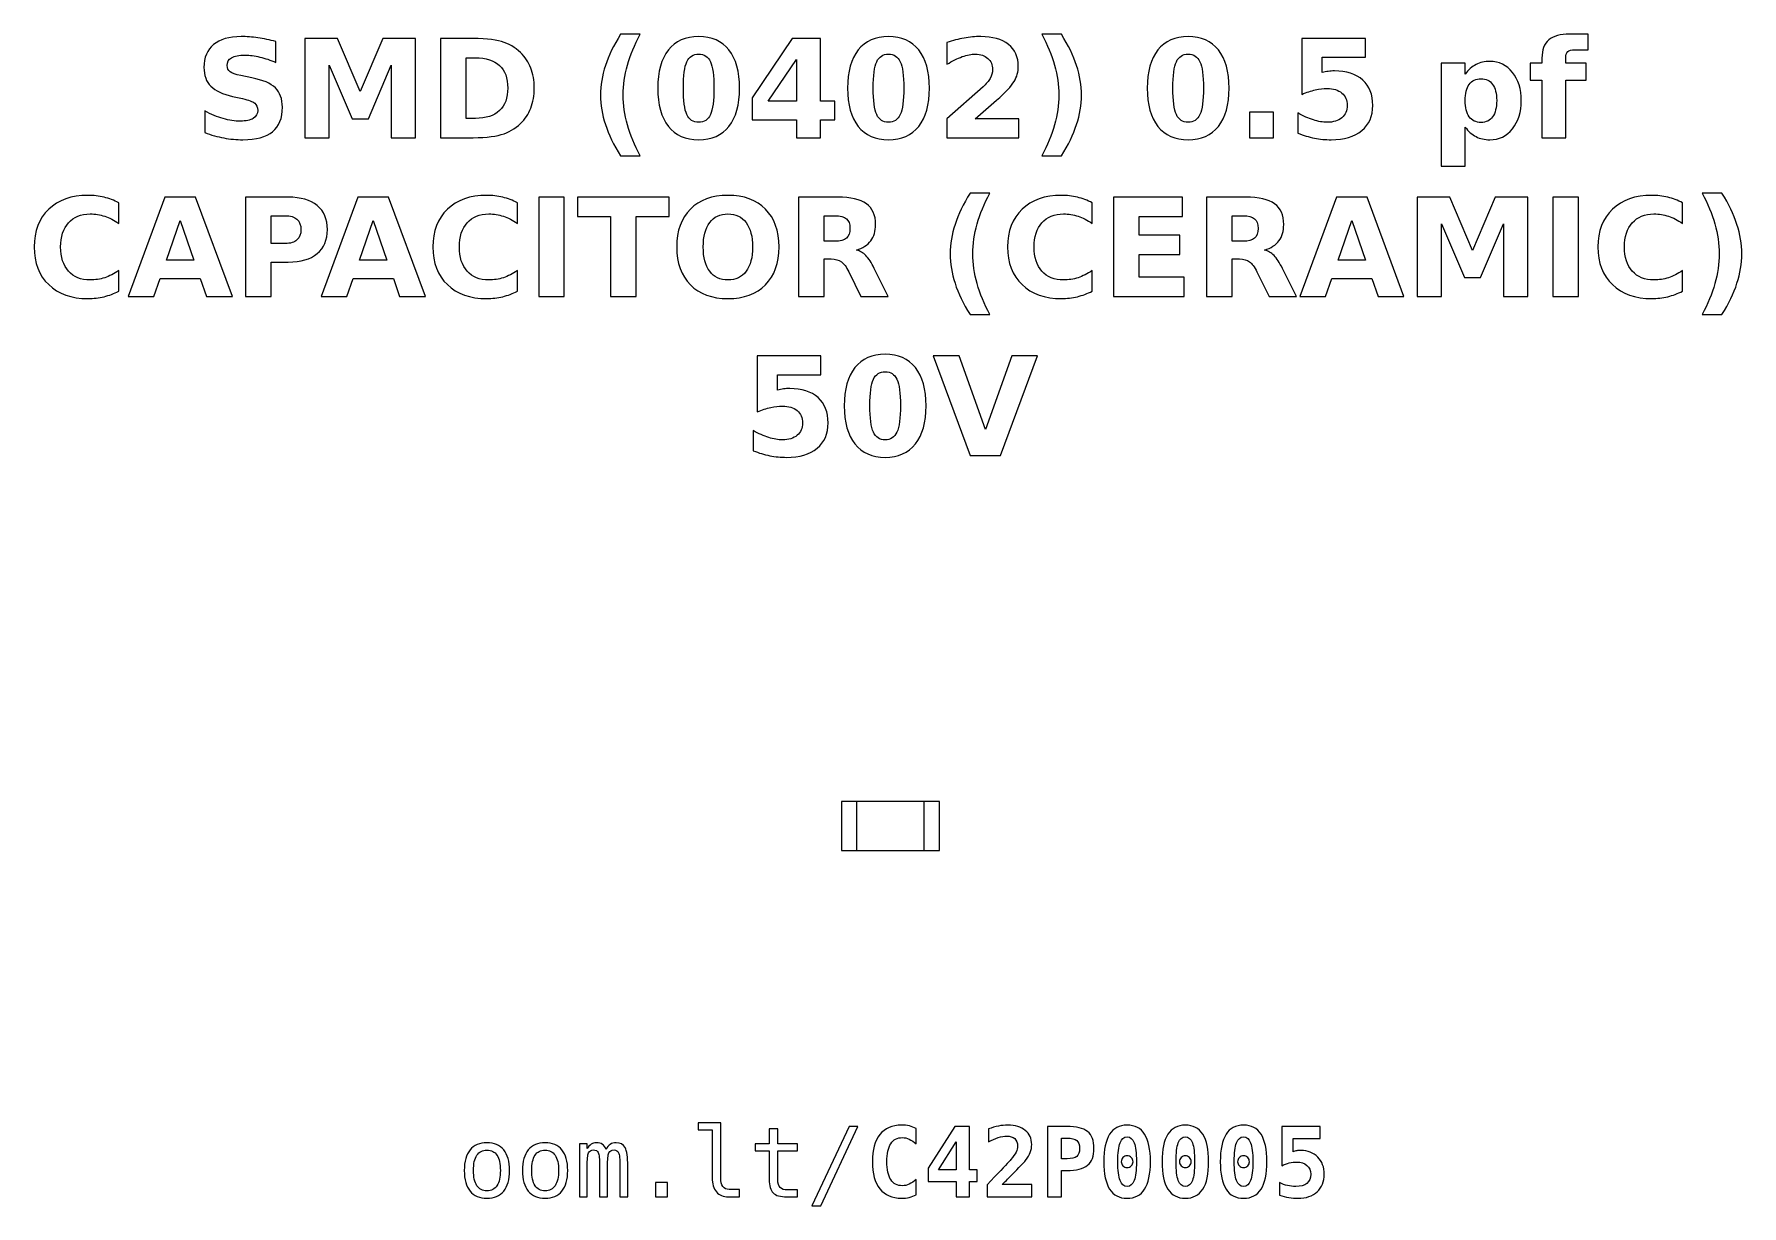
# Model space of a CAD drawing. Header units: centimetres. Extents: x -11.39 to -9.62, y -15.24 to -14.03.
import ezdxf

# ---------------------------------------------------------------- set-up
doc = ezdxf.new("R2010")
doc.units = ezdxf.units.CM
doc.header["$MEASUREMENT"] = 0
doc.layers.add('Layer 1', color=7, linetype='Continuous')

msp = doc.modelspace()

# ---------------------------------------------------------------- linework, layer by layer
at = {"layer": 'Layer 1', "color": 7, "lineweight": 9}
for points in [[(-10.5508, -14.8754), (-10.4492, -14.8754), (-10.4492, -14.8246), (-10.5508, -14.8246), (-10.5508, -14.8754)], [(-10.535, -14.8754), (-10.465, -14.8754), (-10.465, -14.8246), (-10.535, -14.8246), (-10.535, -14.8754)]]:
    msp.add_lwpolyline(points, close=True, dxfattribs=at)
at = {"layer": 'Layer 1', "color": 250}
for points, knots in [([(-11.13579, -14.03859), (-11.13579, -14.03859), (-11.13579, -14.06034), (-11.13579, -14.06034), (-11.13579, -14.06034), (-11.14144, -14.05782), (-11.14696, -14.05592), (-11.15232, -14.05463), (-11.15232, -14.05463), (-11.15771, -14.05333), (-11.16279, -14.0527), (-11.16756, -14.0527), (-11.16756, -14.0527), (-11.17389, -14.0527), (-11.17859, -14.05357), (-11.18163, -14.05531), (-11.18163, -14.05531), (-11.18466, -14.05707), (-11.18617, -14.05978), (-11.18617, -14.06345), (-11.18617, -14.06345), (-11.18617, -14.0662), (-11.18516, -14.06836), (-11.18311, -14.06989), (-11.18311, -14.06989), (-11.18106, -14.07142), (-11.17735, -14.07276), (-11.17196, -14.07386), (-11.17196, -14.07386), (-11.17196, -14.07386), (-11.16067, -14.07612), (-11.16067, -14.07612), (-11.16067, -14.07612), (-11.14922, -14.07843), (-11.14111, -14.08191), (-11.13629, -14.08661), (-11.13629, -14.08661), (-11.13146, -14.09129), (-11.12904, -14.09795), (-11.12904, -14.10658), (-11.12904, -14.10658), (-11.12904, -14.11794), (-11.1324, -14.12638), (-11.13913, -14.13191), (-11.13913, -14.13191), (-11.14586, -14.13743), (-11.15613, -14.14021), (-11.16996, -14.14021), (-11.16996, -14.14021), (-11.1765, -14.14021), (-11.18304, -14.1396), (-11.1896, -14.13835), (-11.1896, -14.13835), (-11.19616, -14.1371), (-11.20275, -14.13527), (-11.20931, -14.13285), (-11.20931, -14.13285), (-11.20931, -14.13285), (-11.20931, -14.11046), (-11.20931, -14.11046), (-11.20931, -14.11046), (-11.20275, -14.11394), (-11.1964, -14.11657), (-11.19026, -14.11834), (-11.19026, -14.11834), (-11.18412, -14.1201), (-11.17822, -14.12099), (-11.17253, -14.12099), (-11.17253, -14.12099), (-11.16674, -14.12099), (-11.1623, -14.12003), (-11.15922, -14.1181), (-11.15922, -14.1181), (-11.15613, -14.11617), (-11.15461, -14.11342), (-11.15461, -14.10982), (-11.15461, -14.10982), (-11.15461, -14.10662), (-11.15564, -14.10413), (-11.15773, -14.10239), (-11.15773, -14.10239), (-11.15983, -14.10065), (-11.16399, -14.09908), (-11.17025, -14.09771), (-11.17025, -14.09771), (-11.17025, -14.09771), (-11.18052, -14.09543), (-11.18052, -14.09543), (-11.18052, -14.09543), (-11.1908, -14.09322), (-11.19833, -14.08972), (-11.20308, -14.08489), (-11.20308, -14.08489), (-11.20783, -14.08007), (-11.2102, -14.07356), (-11.2102, -14.0654), (-11.2102, -14.0654), (-11.2102, -14.05514), (-11.20689, -14.04726), (-11.20028, -14.04176), (-11.20028, -14.04176), (-11.19367, -14.03623), (-11.18417, -14.03348), (-11.17175, -14.03348), (-11.17175, -14.03348), (-11.16611, -14.03348), (-11.1603, -14.03391), (-11.15432, -14.03475), (-11.15432, -14.03475), (-11.14835, -14.0356), (-11.14217, -14.03687), (-11.13579, -14.03859)], [0, 0, 0, 0, 0.0357143, 0.0357143, 0.0357143, 0.0357143, 0.0714286, 0.0714286, 0.0714286, 0.0714286, 0.1071429, 0.1071429, 0.1071429, 0.1071429, 0.1428571, 0.1428571, 0.1428571, 0.1428571, 0.1785714, 0.1785714, 0.1785714, 0.1785714, 0.2142857, 0.2142857, 0.2142857, 0.2142857, 0.25, 0.25, 0.25, 0.25, 0.2857143, 0.2857143, 0.2857143, 0.2857143, 0.3214286, 0.3214286, 0.3214286, 0.3214286, 0.3571429, 0.3571429, 0.3571429, 0.3571429, 0.3928571, 0.3928571, 0.3928571, 0.3928571, 0.4285714, 0.4285714, 0.4285714, 0.4285714, 0.4642857, 0.4642857, 0.4642857, 0.4642857, 0.5, 0.5, 0.5, 0.5, 0.5357143, 0.5357143, 0.5357143, 0.5357143, 0.5714286, 0.5714286, 0.5714286, 0.5714286, 0.6071429, 0.6071429, 0.6071429, 0.6071429, 0.6428571, 0.6428571, 0.6428571, 0.6428571, 0.6785714, 0.6785714, 0.6785714, 0.6785714, 0.7142857, 0.7142857, 0.7142857, 0.7142857, 0.75, 0.75, 0.75, 0.75, 0.7857143, 0.7857143, 0.7857143, 0.7857143, 0.8214286, 0.8214286, 0.8214286, 0.8214286, 0.8571429, 0.8571429, 0.8571429, 0.8571429, 0.8928571, 0.8928571, 0.8928571, 0.8928571, 0.9285714, 0.9285714, 0.9285714, 0.9285714, 0.9642857, 0.9642857, 0.9642857, 0.9642857, 1, 1, 1, 1]), ([(-11.10576, -14.03534), (-11.10576, -14.03534), (-11.07201, -14.03534), (-11.07201, -14.03534), (-11.07201, -14.03534), (-11.07201, -14.03534), (-11.04856, -14.0904), (-11.04856, -14.0904), (-11.04856, -14.0904), (-11.04856, -14.0904), (-11.025, -14.03534), (-11.025, -14.03534), (-11.025, -14.03534), (-11.025, -14.03534), (-10.99132, -14.03534), (-10.99132, -14.03534), (-10.99132, -14.03534), (-10.99132, -14.03534), (-10.99132, -14.13821), (-10.99132, -14.13821), (-10.99132, -14.13821), (-10.99132, -14.13821), (-11.01639, -14.13821), (-11.01639, -14.13821), (-11.01639, -14.13821), (-11.01639, -14.13821), (-11.01639, -14.06297), (-11.01639, -14.06297), (-11.01639, -14.06297), (-11.01639, -14.06297), (-11.0401, -14.11843), (-11.0401, -14.11843), (-11.0401, -14.11843), (-11.0401, -14.11843), (-11.05691, -14.11843), (-11.05691, -14.11843), (-11.05691, -14.11843), (-11.05691, -14.11843), (-11.08062, -14.06297), (-11.08062, -14.06297), (-11.08062, -14.06297), (-11.08062, -14.06297), (-11.08062, -14.13821), (-11.08062, -14.13821), (-11.08062, -14.13821), (-11.08062, -14.13821), (-11.10576, -14.13821), (-11.10576, -14.13821), (-11.10576, -14.13821), (-11.10576, -14.13821), (-11.10576, -14.03534), (-11.10576, -14.03534)], [0, 0, 0, 0, 0.0769231, 0.0769231, 0.0769231, 0.0769231, 0.1538462, 0.1538462, 0.1538462, 0.1538462, 0.2307692, 0.2307692, 0.2307692, 0.2307692, 0.3076923, 0.3076923, 0.3076923, 0.3076923, 0.3846154, 0.3846154, 0.3846154, 0.3846154, 0.4615385, 0.4615385, 0.4615385, 0.4615385, 0.5384615, 0.5384615, 0.5384615, 0.5384615, 0.6153846, 0.6153846, 0.6153846, 0.6153846, 0.6923077, 0.6923077, 0.6923077, 0.6923077, 0.7692308, 0.7692308, 0.7692308, 0.7692308, 0.8461538, 0.8461538, 0.8461538, 0.8461538, 0.9230769, 0.9230769, 0.9230769, 0.9230769, 1, 1, 1, 1]), ([(-10.96533, -14.03534), (-10.96533, -14.03534), (-10.93734, -14.03534), (-10.93734, -14.03534), (-10.93734, -14.03534), (-10.92173, -14.03534), (-10.91011, -14.03645), (-10.90247, -14.03868), (-10.90247, -14.03868), (-10.89482, -14.04091), (-10.88826, -14.04468), (-10.88278, -14.05002), (-10.88278, -14.05002), (-10.87796, -14.05465), (-10.87439, -14.06001), (-10.87203, -14.06608), (-10.87203, -14.06608), (-10.86971, -14.07212), (-10.86853, -14.07899), (-10.86853, -14.08668), (-10.86853, -14.08668), (-10.86853, -14.09444), (-10.86971, -14.10136), (-10.87203, -14.10745), (-10.87203, -14.10745), (-10.87439, -14.11354), (-10.87796, -14.1189), (-10.88278, -14.12353), (-10.88278, -14.12353), (-10.88831, -14.12887), (-10.89492, -14.13264), (-10.90263, -14.13487), (-10.90263, -14.13487), (-10.91035, -14.1371), (-10.92192, -14.13821), (-10.93734, -14.13821), (-10.93734, -14.13821), (-10.93734, -14.13821), (-10.96533, -14.13821), (-10.96533, -14.13821), (-10.96533, -14.13821), (-10.96533, -14.13821), (-10.96533, -14.03534), (-10.96533, -14.03534)], [0, 0, 0, 0, 0.0909091, 0.0909091, 0.0909091, 0.0909091, 0.1818182, 0.1818182, 0.1818182, 0.1818182, 0.2727273, 0.2727273, 0.2727273, 0.2727273, 0.3636364, 0.3636364, 0.3636364, 0.3636364, 0.4545455, 0.4545455, 0.4545455, 0.4545455, 0.5454545, 0.5454545, 0.5454545, 0.5454545, 0.6363636, 0.6363636, 0.6363636, 0.6363636, 0.7272727, 0.7272727, 0.7272727, 0.7272727, 0.8181818, 0.8181818, 0.8181818, 0.8181818, 0.9090909, 0.9090909, 0.9090909, 0.9090909, 1, 1, 1, 1]), ([(-10.75884, -14.15681), (-10.75884, -14.15681), (-10.7793, -14.15681), (-10.7793, -14.15681), (-10.7793, -14.15681), (-10.78633, -14.14548), (-10.79153, -14.13468), (-10.79487, -14.12445), (-10.79487, -14.12445), (-10.79823, -14.11424), (-10.7999, -14.10411), (-10.7999, -14.09404), (-10.7999, -14.09404), (-10.7999, -14.08398), (-10.79821, -14.07379), (-10.79485, -14.06349), (-10.79485, -14.06349), (-10.79146, -14.05317), (-10.78629, -14.0424), (-10.7793, -14.03113), (-10.7793, -14.03113), (-10.7793, -14.03113), (-10.75884, -14.03113), (-10.75884, -14.03113), (-10.75884, -14.03113), (-10.76472, -14.04202), (-10.76912, -14.05267), (-10.77206, -14.06307), (-10.77206, -14.06307), (-10.775, -14.07346), (-10.77648, -14.08374), (-10.77648, -14.0939), (-10.77648, -14.0939), (-10.77648, -14.10406), (-10.77502, -14.11434), (-10.77211, -14.12478), (-10.77211, -14.12478), (-10.76919, -14.1352), (-10.76477, -14.14588), (-10.75884, -14.15681)], [0, 0, 0, 0, 0.1, 0.1, 0.1, 0.1, 0.2, 0.2, 0.2, 0.2, 0.3, 0.3, 0.3, 0.3, 0.4, 0.4, 0.4, 0.4, 0.5, 0.5, 0.5, 0.5, 0.6, 0.6, 0.6, 0.6, 0.7, 0.7, 0.7, 0.7, 0.8, 0.8, 0.8, 0.8, 0.9, 0.9, 0.9, 0.9, 1, 1, 1, 1]), ([(-10.65611, -14.08687), (-10.65611, -14.10392), (-10.65978, -14.11707), (-10.66714, -14.12633), (-10.66714, -14.12633), (-10.67448, -14.13558), (-10.68492, -14.14021), (-10.69842, -14.14021), (-10.69842, -14.14021), (-10.71197, -14.14021), (-10.72243, -14.13558), (-10.72977, -14.12633), (-10.72977, -14.12633), (-10.73713, -14.11707), (-10.7408, -14.10392), (-10.7408, -14.08687), (-10.7408, -14.08687), (-10.7408, -14.0698), (-10.73713, -14.05662), (-10.72977, -14.04736), (-10.72977, -14.04736), (-10.72243, -14.03812), (-10.71197, -14.03348), (-10.69842, -14.03348), (-10.69842, -14.03348), (-10.68492, -14.03348), (-10.67448, -14.03812), (-10.66714, -14.04736), (-10.66714, -14.04736), (-10.65978, -14.05662), (-10.65611, -14.0698), (-10.65611, -14.08687)], [0, 0, 0, 0, 0.125, 0.125, 0.125, 0.125, 0.25, 0.25, 0.25, 0.25, 0.375, 0.375, 0.375, 0.375, 0.5, 0.5, 0.5, 0.5, 0.625, 0.625, 0.625, 0.625, 0.75, 0.75, 0.75, 0.75, 0.875, 0.875, 0.875, 0.875, 1, 1, 1, 1]), ([(-10.60181, -14.03534), (-10.60181, -14.03534), (-10.57231, -14.03534), (-10.57231, -14.03534), (-10.57231, -14.03534), (-10.57231, -14.03534), (-10.57231, -14.10025), (-10.57231, -14.10025), (-10.57231, -14.10025), (-10.57231, -14.10025), (-10.55764, -14.10025), (-10.55764, -14.10025), (-10.55764, -14.10025), (-10.55764, -14.10025), (-10.55764, -14.11947), (-10.55764, -14.11947), (-10.55764, -14.11947), (-10.55764, -14.11947), (-10.57231, -14.11947), (-10.57231, -14.11947), (-10.57231, -14.11947), (-10.57231, -14.11947), (-10.57231, -14.13821), (-10.57231, -14.13821), (-10.57231, -14.13821), (-10.57231, -14.13821), (-10.59738, -14.13821), (-10.59738, -14.13821), (-10.59738, -14.13821), (-10.59738, -14.13821), (-10.59738, -14.11947), (-10.59738, -14.11947), (-10.59738, -14.11947), (-10.59738, -14.11947), (-10.64301, -14.11947), (-10.64301, -14.11947), (-10.64301, -14.11947), (-10.64301, -14.11947), (-10.64301, -14.09672), (-10.64301, -14.09672), (-10.64301, -14.09672), (-10.64301, -14.09672), (-10.60181, -14.03534), (-10.60181, -14.03534)], [0, 0, 0, 0, 0.0909091, 0.0909091, 0.0909091, 0.0909091, 0.1818182, 0.1818182, 0.1818182, 0.1818182, 0.2727273, 0.2727273, 0.2727273, 0.2727273, 0.3636364, 0.3636364, 0.3636364, 0.3636364, 0.4545455, 0.4545455, 0.4545455, 0.4545455, 0.5454545, 0.5454545, 0.5454545, 0.5454545, 0.6363636, 0.6363636, 0.6363636, 0.6363636, 0.7272727, 0.7272727, 0.7272727, 0.7272727, 0.8181818, 0.8181818, 0.8181818, 0.8181818, 0.9090909, 0.9090909, 0.9090909, 0.9090909, 1, 1, 1, 1]), ([(-10.45973, -14.08687), (-10.45973, -14.10392), (-10.4634, -14.11707), (-10.47076, -14.12633), (-10.47076, -14.12633), (-10.4781, -14.13558), (-10.48854, -14.14021), (-10.50204, -14.14021), (-10.50204, -14.14021), (-10.51559, -14.14021), (-10.52605, -14.13558), (-10.53339, -14.12633), (-10.53339, -14.12633), (-10.54075, -14.11707), (-10.54442, -14.10392), (-10.54442, -14.08687), (-10.54442, -14.08687), (-10.54442, -14.0698), (-10.54075, -14.05662), (-10.53339, -14.04736), (-10.53339, -14.04736), (-10.52605, -14.03812), (-10.51559, -14.03348), (-10.50204, -14.03348), (-10.50204, -14.03348), (-10.48854, -14.03348), (-10.4781, -14.03812), (-10.47076, -14.04736), (-10.47076, -14.04736), (-10.4634, -14.05662), (-10.45973, -14.0698), (-10.45973, -14.08687)], [0, 0, 0, 0, 0.125, 0.125, 0.125, 0.125, 0.25, 0.25, 0.25, 0.25, 0.375, 0.375, 0.375, 0.375, 0.5, 0.5, 0.5, 0.5, 0.625, 0.625, 0.625, 0.625, 0.75, 0.75, 0.75, 0.75, 0.875, 0.875, 0.875, 0.875, 1, 1, 1, 1]), ([(-10.41232, -14.11871), (-10.41232, -14.11871), (-10.36704, -14.11871), (-10.36704, -14.11871), (-10.36704, -14.11871), (-10.36704, -14.11871), (-10.36704, -14.13821), (-10.36704, -14.13821), (-10.36704, -14.13821), (-10.36704, -14.13821), (-10.44181, -14.13821), (-10.44181, -14.13821), (-10.44181, -14.13821), (-10.44181, -14.13821), (-10.44181, -14.11871), (-10.44181, -14.11871), (-10.44181, -14.11871), (-10.44181, -14.11871), (-10.40425, -14.08558), (-10.40425, -14.08558), (-10.40425, -14.08558), (-10.40089, -14.08254), (-10.39842, -14.07958), (-10.39682, -14.07669), (-10.39682, -14.07669), (-10.3952, -14.07379), (-10.3944, -14.07078), (-10.3944, -14.06765), (-10.3944, -14.06765), (-10.3944, -14.06283), (-10.39602, -14.05895), (-10.39926, -14.05601), (-10.39926, -14.05601), (-10.40249, -14.05307), (-10.40679, -14.05162), (-10.41218, -14.05162), (-10.41218, -14.05162), (-10.41631, -14.05162), (-10.42083, -14.05251), (-10.42575, -14.05427), (-10.42575, -14.05427), (-10.43066, -14.05604), (-10.43593, -14.05867), (-10.44153, -14.06215), (-10.44153, -14.06215), (-10.44153, -14.06215), (-10.44153, -14.03955), (-10.44153, -14.03955), (-10.44153, -14.03955), (-10.43555, -14.03758), (-10.42965, -14.03607), (-10.42382, -14.03504), (-10.42382, -14.03504), (-10.41798, -14.034), (-10.41227, -14.03348), (-10.40665, -14.03348), (-10.40665, -14.03348), (-10.39435, -14.03348), (-10.38478, -14.03619), (-10.37796, -14.04162), (-10.37796, -14.04162), (-10.37114, -14.04703), (-10.36773, -14.05458), (-10.36773, -14.06429), (-10.36773, -14.06429), (-10.36773, -14.06989), (-10.36918, -14.07511), (-10.37208, -14.07996), (-10.37208, -14.07996), (-10.37497, -14.0848), (-10.38106, -14.09129), (-10.39033, -14.09943), (-10.39033, -14.09943), (-10.39033, -14.09943), (-10.41232, -14.11871), (-10.41232, -14.11871)], [0, 0, 0, 0, 0.0526316, 0.0526316, 0.0526316, 0.0526316, 0.1052632, 0.1052632, 0.1052632, 0.1052632, 0.1578947, 0.1578947, 0.1578947, 0.1578947, 0.2105263, 0.2105263, 0.2105263, 0.2105263, 0.2631579, 0.2631579, 0.2631579, 0.2631579, 0.3157895, 0.3157895, 0.3157895, 0.3157895, 0.3684211, 0.3684211, 0.3684211, 0.3684211, 0.4210526, 0.4210526, 0.4210526, 0.4210526, 0.4736842, 0.4736842, 0.4736842, 0.4736842, 0.5263158, 0.5263158, 0.5263158, 0.5263158, 0.5789474, 0.5789474, 0.5789474, 0.5789474, 0.6315789, 0.6315789, 0.6315789, 0.6315789, 0.6842105, 0.6842105, 0.6842105, 0.6842105, 0.7368421, 0.7368421, 0.7368421, 0.7368421, 0.7894737, 0.7894737, 0.7894737, 0.7894737, 0.8421053, 0.8421053, 0.8421053, 0.8421053, 0.8947368, 0.8947368, 0.8947368, 0.8947368, 0.9473684, 0.9473684, 0.9473684, 0.9473684, 1, 1, 1, 1]), ([(-10.3435, -14.15681), (-10.33762, -14.14588), (-10.3332, -14.1352), (-10.33026, -14.12478), (-10.33026, -14.12478), (-10.32732, -14.11434), (-10.32586, -14.10406), (-10.32586, -14.0939), (-10.32586, -14.0939), (-10.32586, -14.08374), (-10.32732, -14.07346), (-10.33026, -14.06307), (-10.33026, -14.06307), (-10.3332, -14.05267), (-10.33762, -14.04202), (-10.3435, -14.03113), (-10.3435, -14.03113), (-10.3435, -14.03113), (-10.32304, -14.03113), (-10.32304, -14.03113), (-10.32304, -14.03113), (-10.31606, -14.0424), (-10.31088, -14.05317), (-10.30749, -14.06349), (-10.30749, -14.06349), (-10.30413, -14.07379), (-10.30244, -14.08398), (-10.30244, -14.09404), (-10.30244, -14.09404), (-10.30244, -14.10411), (-10.30411, -14.11424), (-10.30747, -14.12445), (-10.30747, -14.12445), (-10.31081, -14.13468), (-10.31601, -14.14548), (-10.32304, -14.15681), (-10.32304, -14.15681), (-10.32304, -14.15681), (-10.3435, -14.15681), (-10.3435, -14.15681)], [0, 0, 0, 0, 0.1, 0.1, 0.1, 0.1, 0.2, 0.2, 0.2, 0.2, 0.3, 0.3, 0.3, 0.3, 0.4, 0.4, 0.4, 0.4, 0.5, 0.5, 0.5, 0.5, 0.6, 0.6, 0.6, 0.6, 0.7, 0.7, 0.7, 0.7, 0.8, 0.8, 0.8, 0.8, 0.9, 0.9, 0.9, 0.9, 1, 1, 1, 1]), ([(-10.14973, -14.08687), (-10.14973, -14.10392), (-10.1534, -14.11707), (-10.16076, -14.12633), (-10.16076, -14.12633), (-10.1681, -14.13558), (-10.17854, -14.14021), (-10.19204, -14.14021), (-10.19204, -14.14021), (-10.20559, -14.14021), (-10.21605, -14.13558), (-10.22339, -14.12633), (-10.22339, -14.12633), (-10.23075, -14.11707), (-10.23442, -14.10392), (-10.23442, -14.08687), (-10.23442, -14.08687), (-10.23442, -14.0698), (-10.23075, -14.05662), (-10.22339, -14.04736), (-10.22339, -14.04736), (-10.21605, -14.03812), (-10.20559, -14.03348), (-10.19204, -14.03348), (-10.19204, -14.03348), (-10.17854, -14.03348), (-10.1681, -14.03812), (-10.16076, -14.04736), (-10.16076, -14.04736), (-10.1534, -14.05662), (-10.14973, -14.0698), (-10.14973, -14.08687)], [0, 0, 0, 0, 0.125, 0.125, 0.125, 0.125, 0.25, 0.25, 0.25, 0.25, 0.375, 0.375, 0.375, 0.375, 0.5, 0.5, 0.5, 0.5, 0.625, 0.625, 0.625, 0.625, 0.75, 0.75, 0.75, 0.75, 0.875, 0.875, 0.875, 0.875, 1, 1, 1, 1]), ([(-10.07442, -14.03534), (-10.07442, -14.03534), (-10.00848, -14.03534), (-10.00848, -14.03534), (-10.00848, -14.03534), (-10.00848, -14.03534), (-10.00848, -14.05484), (-10.00848, -14.05484), (-10.00848, -14.05484), (-10.00848, -14.05484), (-10.05328, -14.05484), (-10.05328, -14.05484), (-10.05328, -14.05484), (-10.05328, -14.05484), (-10.05328, -14.07076), (-10.05328, -14.07076), (-10.05328, -14.07076), (-10.05126, -14.07022), (-10.04923, -14.0698), (-10.04719, -14.06949), (-10.04719, -14.06949), (-10.04514, -14.06918), (-10.043, -14.06904), (-10.04081, -14.06904), (-10.04081, -14.06904), (-10.02826, -14.06904), (-10.0185, -14.07217), (-10.01151, -14.07845), (-10.01151, -14.07845), (-10.00453, -14.08471), (-10.00105, -14.09345), (-10.00105, -14.10465), (-10.00105, -14.10465), (-10.00105, -14.11577), (-10.00486, -14.12448), (-10.01245, -14.13078), (-10.01245, -14.13078), (-10.02005, -14.13706), (-10.03061, -14.14021), (-10.04411, -14.14021), (-10.04411, -14.14021), (-10.04994, -14.14021), (-10.05573, -14.13964), (-10.06144, -14.13852), (-10.06144, -14.13852), (-10.06716, -14.13739), (-10.07285, -14.13569), (-10.07849, -14.13339), (-10.07849, -14.13339), (-10.07849, -14.13339), (-10.07849, -14.1125), (-10.07849, -14.1125), (-10.07849, -14.1125), (-10.07289, -14.11573), (-10.06758, -14.11813), (-10.06255, -14.11972), (-10.06255, -14.11972), (-10.05751, -14.12135), (-10.05276, -14.12215), (-10.04832, -14.12215), (-10.04832, -14.12215), (-10.04187, -14.12215), (-10.03682, -14.12057), (-10.03312, -14.11742), (-10.03312, -14.11742), (-10.02943, -14.11429), (-10.02757, -14.11004), (-10.02757, -14.10465), (-10.02757, -14.10465), (-10.02757, -14.09924), (-10.02943, -14.09498), (-10.03312, -14.09186), (-10.03312, -14.09186), (-10.03682, -14.08873), (-10.04187, -14.08718), (-10.04832, -14.08718), (-10.04832, -14.08718), (-10.05213, -14.08718), (-10.0562, -14.08767), (-10.0605, -14.08866), (-10.0605, -14.08866), (-10.06483, -14.08964), (-10.06946, -14.09117), (-10.07442, -14.09324), (-10.07442, -14.09324), (-10.07442, -14.09324), (-10.07442, -14.03534), (-10.07442, -14.03534)], [0, 0, 0, 0, 0.0454545, 0.0454545, 0.0454545, 0.0454545, 0.0909091, 0.0909091, 0.0909091, 0.0909091, 0.1363636, 0.1363636, 0.1363636, 0.1363636, 0.1818182, 0.1818182, 0.1818182, 0.1818182, 0.2272727, 0.2272727, 0.2272727, 0.2272727, 0.2727273, 0.2727273, 0.2727273, 0.2727273, 0.3181818, 0.3181818, 0.3181818, 0.3181818, 0.3636364, 0.3636364, 0.3636364, 0.3636364, 0.4090909, 0.4090909, 0.4090909, 0.4090909, 0.4545455, 0.4545455, 0.4545455, 0.4545455, 0.5, 0.5, 0.5, 0.5, 0.5454545, 0.5454545, 0.5454545, 0.5454545, 0.5909091, 0.5909091, 0.5909091, 0.5909091, 0.6363636, 0.6363636, 0.6363636, 0.6363636, 0.6818182, 0.6818182, 0.6818182, 0.6818182, 0.7272727, 0.7272727, 0.7272727, 0.7272727, 0.7727273, 0.7727273, 0.7727273, 0.7727273, 0.8181818, 0.8181818, 0.8181818, 0.8181818, 0.8636364, 0.8636364, 0.8636364, 0.8636364, 0.9090909, 0.9090909, 0.9090909, 0.9090909, 0.9545455, 0.9545455, 0.9545455, 0.9545455, 1, 1, 1, 1]), ([(-9.7784, -14.03099), (-9.7784, -14.03099), (-9.7784, -14.04717), (-9.7784, -14.04717), (-9.7784, -14.04717), (-9.7784, -14.04717), (-9.79206, -14.04717), (-9.79206, -14.04717), (-9.79206, -14.04717), (-9.79554, -14.04717), (-9.79799, -14.04781), (-9.79935, -14.04908), (-9.79935, -14.04908), (-9.80074, -14.05035), (-9.80142, -14.05253), (-9.80142, -14.05566), (-9.80142, -14.05566), (-9.80142, -14.05566), (-9.80142, -14.06105), (-9.80142, -14.06105), (-9.80142, -14.06105), (-9.80142, -14.06105), (-9.78035, -14.06105), (-9.78035, -14.06105), (-9.78035, -14.06105), (-9.78035, -14.06105), (-9.78035, -14.07869), (-9.78035, -14.07869), (-9.78035, -14.07869), (-9.78035, -14.07869), (-9.80142, -14.07869), (-9.80142, -14.07869), (-9.80142, -14.07869), (-9.80142, -14.07869), (-9.80142, -14.13821), (-9.80142, -14.13821), (-9.80142, -14.13821), (-9.80142, -14.13821), (-9.82609, -14.13821), (-9.82609, -14.13821), (-9.82609, -14.13821), (-9.82609, -14.13821), (-9.82609, -14.07869), (-9.82609, -14.07869), (-9.82609, -14.07869), (-9.82609, -14.07869), (-9.83835, -14.07869), (-9.83835, -14.07869), (-9.83835, -14.07869), (-9.83835, -14.07869), (-9.83835, -14.06105), (-9.83835, -14.06105), (-9.83835, -14.06105), (-9.83835, -14.06105), (-9.82609, -14.06105), (-9.82609, -14.06105), (-9.82609, -14.06105), (-9.82609, -14.06105), (-9.82609, -14.05566), (-9.82609, -14.05566), (-9.82609, -14.05566), (-9.82609, -14.04726), (-9.82374, -14.04103), (-9.81906, -14.03701), (-9.81906, -14.03701), (-9.81438, -14.03299), (-9.80711, -14.03099), (-9.79728, -14.03099), (-9.79728, -14.03099), (-9.79728, -14.03099), (-9.7784, -14.03099), (-9.7784, -14.03099)], [0, 0, 0, 0, 0.0555556, 0.0555556, 0.0555556, 0.0555556, 0.1111111, 0.1111111, 0.1111111, 0.1111111, 0.1666667, 0.1666667, 0.1666667, 0.1666667, 0.2222222, 0.2222222, 0.2222222, 0.2222222, 0.2777778, 0.2777778, 0.2777778, 0.2777778, 0.3333333, 0.3333333, 0.3333333, 0.3333333, 0.3888889, 0.3888889, 0.3888889, 0.3888889, 0.4444444, 0.4444444, 0.4444444, 0.4444444, 0.5, 0.5, 0.5, 0.5, 0.5555556, 0.5555556, 0.5555556, 0.5555556, 0.6111111, 0.6111111, 0.6111111, 0.6111111, 0.6666667, 0.6666667, 0.6666667, 0.6666667, 0.7222222, 0.7222222, 0.7222222, 0.7222222, 0.7777778, 0.7777778, 0.7777778, 0.7777778, 0.8333333, 0.8333333, 0.8333333, 0.8333333, 0.8888889, 0.8888889, 0.8888889, 0.8888889, 0.9444444, 0.9444444, 0.9444444, 0.9444444, 1, 1, 1, 1]), ([(-10.9388, -14.0554), (-10.9388, -14.0554), (-10.9388, -14.11815), (-10.9388, -14.11815), (-10.9388, -14.11815), (-10.9388, -14.11815), (-10.9293, -14.11815), (-10.9293, -14.11815), (-10.9293, -14.11815), (-10.91846, -14.11815), (-10.91018, -14.11547), (-10.90447, -14.11008), (-10.90447, -14.11008), (-10.89875, -14.10472), (-10.89588, -14.09691), (-10.89588, -14.08668), (-10.89588, -14.08668), (-10.89588, -14.07647), (-10.89873, -14.06871), (-10.90442, -14.0634), (-10.90442, -14.0634), (-10.91011, -14.05806), (-10.91841, -14.0554), (-10.9293, -14.0554), (-10.9293, -14.0554), (-10.9293, -14.0554), (-10.9388, -14.0554), (-10.9388, -14.0554)], [0, 0, 0, 0, 0.1428571, 0.1428571, 0.1428571, 0.1428571, 0.2857143, 0.2857143, 0.2857143, 0.2857143, 0.4285714, 0.4285714, 0.4285714, 0.4285714, 0.5714286, 0.5714286, 0.5714286, 0.5714286, 0.7142857, 0.7142857, 0.7142857, 0.7142857, 0.8571429, 0.8571429, 0.8571429, 0.8571429, 1, 1, 1, 1]), ([(-10.68264, -14.08668), (-10.68264, -14.07382), (-10.68384, -14.06476), (-10.68626, -14.05949), (-10.68626, -14.05949), (-10.68866, -14.05425), (-10.69273, -14.05162), (-10.69842, -14.05162), (-10.69842, -14.05162), (-10.70411, -14.05162), (-10.70818, -14.05425), (-10.71063, -14.05949), (-10.71063, -14.05949), (-10.71305, -14.06476), (-10.71427, -14.07382), (-10.71427, -14.08668), (-10.71427, -14.08668), (-10.71427, -14.09966), (-10.71305, -14.10884), (-10.71063, -14.11415), (-10.71063, -14.11415), (-10.70818, -14.11949), (-10.70411, -14.12215), (-10.69842, -14.12215), (-10.69842, -14.12215), (-10.69278, -14.12215), (-10.68873, -14.11949), (-10.68628, -14.11415), (-10.68628, -14.11415), (-10.68386, -14.10884), (-10.68264, -14.09966), (-10.68264, -14.08668)], [0, 0, 0, 0, 0.125, 0.125, 0.125, 0.125, 0.25, 0.25, 0.25, 0.25, 0.375, 0.375, 0.375, 0.375, 0.5, 0.5, 0.5, 0.5, 0.625, 0.625, 0.625, 0.625, 0.75, 0.75, 0.75, 0.75, 0.875, 0.875, 0.875, 0.875, 1, 1, 1, 1]), ([(-10.59738, -14.05719), (-10.59738, -14.05719), (-10.62648, -14.10025), (-10.62648, -14.10025), (-10.62648, -14.10025), (-10.62648, -14.10025), (-10.59738, -14.10025), (-10.59738, -14.10025), (-10.59738, -14.10025), (-10.59738, -14.10025), (-10.59738, -14.05719), (-10.59738, -14.05719)], [0, 0, 0, 0, 0.3333333, 0.3333333, 0.3333333, 0.3333333, 0.6666667, 0.6666667, 0.6666667, 0.6666667, 1, 1, 1, 1]), ([(-10.48626, -14.08668), (-10.48626, -14.07382), (-10.48746, -14.06476), (-10.48988, -14.05949), (-10.48988, -14.05949), (-10.49228, -14.05425), (-10.49635, -14.05162), (-10.50204, -14.05162), (-10.50204, -14.05162), (-10.50773, -14.05162), (-10.5118, -14.05425), (-10.51425, -14.05949), (-10.51425, -14.05949), (-10.51667, -14.06476), (-10.51789, -14.07382), (-10.51789, -14.08668), (-10.51789, -14.08668), (-10.51789, -14.09966), (-10.51667, -14.10884), (-10.51425, -14.11415), (-10.51425, -14.11415), (-10.5118, -14.11949), (-10.50773, -14.12215), (-10.50204, -14.12215), (-10.50204, -14.12215), (-10.4964, -14.12215), (-10.49235, -14.11949), (-10.4899, -14.11415), (-10.4899, -14.11415), (-10.48748, -14.10884), (-10.48626, -14.09966), (-10.48626, -14.08668)], [0, 0, 0, 0, 0.125, 0.125, 0.125, 0.125, 0.25, 0.25, 0.25, 0.25, 0.375, 0.375, 0.375, 0.375, 0.5, 0.5, 0.5, 0.5, 0.625, 0.625, 0.625, 0.625, 0.75, 0.75, 0.75, 0.75, 0.875, 0.875, 0.875, 0.875, 1, 1, 1, 1]), ([(-10.17626, -14.08668), (-10.17626, -14.07382), (-10.17746, -14.06476), (-10.17988, -14.05949), (-10.17988, -14.05949), (-10.18228, -14.05425), (-10.18635, -14.05162), (-10.19204, -14.05162), (-10.19204, -14.05162), (-10.19773, -14.05162), (-10.2018, -14.05425), (-10.20425, -14.05949), (-10.20425, -14.05949), (-10.20667, -14.06476), (-10.20789, -14.07382), (-10.20789, -14.08668), (-10.20789, -14.08668), (-10.20789, -14.09966), (-10.20667, -14.10884), (-10.20425, -14.11415), (-10.20425, -14.11415), (-10.2018, -14.11949), (-10.19773, -14.12215), (-10.19204, -14.12215), (-10.19204, -14.12215), (-10.1864, -14.12215), (-10.18235, -14.11949), (-10.1799, -14.11415), (-10.1799, -14.11415), (-10.17748, -14.10884), (-10.17626, -14.09966), (-10.17626, -14.08668)], [0, 0, 0, 0, 0.125, 0.125, 0.125, 0.125, 0.25, 0.25, 0.25, 0.25, 0.375, 0.375, 0.375, 0.375, 0.5, 0.5, 0.5, 0.5, 0.625, 0.625, 0.625, 0.625, 0.75, 0.75, 0.75, 0.75, 0.875, 0.875, 0.875, 0.875, 1, 1, 1, 1]), ([(-9.90554, -14.12704), (-9.90554, -14.12704), (-9.90554, -14.16756), (-9.90554, -14.16756), (-9.90554, -14.16756), (-9.90554, -14.16756), (-9.93021, -14.16756), (-9.93021, -14.16756), (-9.93021, -14.16756), (-9.93021, -14.16756), (-9.93021, -14.06105), (-9.93021, -14.06105), (-9.93021, -14.06105), (-9.93021, -14.06105), (-9.90554, -14.06105), (-9.90554, -14.06105), (-9.90554, -14.06105), (-9.90554, -14.06105), (-9.90554, -14.07236), (-9.90554, -14.07236), (-9.90554, -14.07236), (-9.90215, -14.06784), (-9.89836, -14.06453), (-9.89425, -14.06239), (-9.89425, -14.06239), (-9.89011, -14.06025), (-9.88536, -14.05919), (-9.87997, -14.05919), (-9.87997, -14.05919), (-9.87047, -14.05919), (-9.86266, -14.06297), (-9.85657, -14.07052), (-9.85657, -14.07052), (-9.85046, -14.07807), (-9.8474, -14.08781), (-9.8474, -14.09969), (-9.8474, -14.09969), (-9.8474, -14.11159), (-9.85046, -14.12132), (-9.85657, -14.12887), (-9.85657, -14.12887), (-9.86266, -14.13642), (-9.87047, -14.14021), (-9.87997, -14.14021), (-9.87997, -14.14021), (-9.88536, -14.14021), (-9.89011, -14.13915), (-9.89425, -14.13701), (-9.89425, -14.13701), (-9.89836, -14.13487), (-9.90215, -14.13155), (-9.90554, -14.12704)], [0, 0, 0, 0, 0.0769231, 0.0769231, 0.0769231, 0.0769231, 0.1538462, 0.1538462, 0.1538462, 0.1538462, 0.2307692, 0.2307692, 0.2307692, 0.2307692, 0.3076923, 0.3076923, 0.3076923, 0.3076923, 0.3846154, 0.3846154, 0.3846154, 0.3846154, 0.4615385, 0.4615385, 0.4615385, 0.4615385, 0.5384615, 0.5384615, 0.5384615, 0.5384615, 0.6153846, 0.6153846, 0.6153846, 0.6153846, 0.6923077, 0.6923077, 0.6923077, 0.6923077, 0.7692308, 0.7692308, 0.7692308, 0.7692308, 0.8461538, 0.8461538, 0.8461538, 0.8461538, 0.9230769, 0.9230769, 0.9230769, 0.9230769, 1, 1, 1, 1]), ([(-9.88914, -14.07711), (-9.89444, -14.07711), (-9.89848, -14.07904), (-9.9013, -14.08292), (-9.9013, -14.08292), (-9.90412, -14.0868), (-9.90554, -14.0924), (-9.90554, -14.09969), (-9.90554, -14.09969), (-9.90554, -14.107), (-9.90412, -14.1126), (-9.9013, -14.11648), (-9.9013, -14.11648), (-9.89848, -14.12036), (-9.89444, -14.12229), (-9.88914, -14.12229), (-9.88914, -14.12229), (-9.88388, -14.12229), (-9.87983, -14.12036), (-9.87706, -14.1165), (-9.87706, -14.1165), (-9.87428, -14.11265), (-9.87289, -14.10705), (-9.87289, -14.09969), (-9.87289, -14.09969), (-9.87289, -14.09235), (-9.87428, -14.08675), (-9.87706, -14.08289), (-9.87706, -14.08289), (-9.87983, -14.07904), (-9.88388, -14.07711), (-9.88914, -14.07711)], [0, 0, 0, 0, 0.125, 0.125, 0.125, 0.125, 0.25, 0.25, 0.25, 0.25, 0.375, 0.375, 0.375, 0.375, 0.5, 0.5, 0.5, 0.5, 0.625, 0.625, 0.625, 0.625, 0.75, 0.75, 0.75, 0.75, 0.875, 0.875, 0.875, 0.875, 1, 1, 1, 1]), ([(-10.12859, -14.11154), (-10.12859, -14.11154), (-10.10377, -14.11154), (-10.10377, -14.11154), (-10.10377, -14.11154), (-10.10377, -14.11154), (-10.10377, -14.13821), (-10.10377, -14.13821), (-10.10377, -14.13821), (-10.10377, -14.13821), (-10.12859, -14.13821), (-10.12859, -14.13821), (-10.12859, -14.13821), (-10.12859, -14.13821), (-10.12859, -14.11154), (-10.12859, -14.11154)], [0, 0, 0, 0, 0.25, 0.25, 0.25, 0.25, 0.5, 0.5, 0.5, 0.5, 0.75, 0.75, 0.75, 0.75, 1, 1, 1, 1]), ([(-11.29834, -14.29682), (-11.3032, -14.29933), (-11.30828, -14.30124), (-11.31358, -14.30253), (-11.31358, -14.30253), (-11.31884, -14.30382), (-11.32437, -14.30446), (-11.33011, -14.30446), (-11.33011, -14.30446), (-11.34723, -14.30446), (-11.3608, -14.29966), (-11.37082, -14.29009), (-11.37082, -14.29009), (-11.38084, -14.28052), (-11.38585, -14.26754), (-11.38585, -14.25112), (-11.38585, -14.25112), (-11.38585, -14.23468), (-11.38084, -14.22167), (-11.37082, -14.2121), (-11.37082, -14.2121), (-11.3608, -14.20253), (-11.34723, -14.19773), (-11.33011, -14.19773), (-11.33011, -14.19773), (-11.32437, -14.19773), (-11.31884, -14.19837), (-11.31358, -14.19966), (-11.31358, -14.19966), (-11.30828, -14.20095), (-11.3032, -14.20286), (-11.29834, -14.20538), (-11.29834, -14.20538), (-11.29834, -14.20538), (-11.29834, -14.22666), (-11.29834, -14.22666), (-11.29834, -14.22666), (-11.30325, -14.2233), (-11.3081, -14.22085), (-11.31287, -14.2193), (-11.31287, -14.2193), (-11.31764, -14.21772), (-11.32268, -14.21695), (-11.32797, -14.21695), (-11.32797, -14.21695), (-11.33742, -14.21695), (-11.34488, -14.21998), (-11.35029, -14.22605), (-11.35029, -14.22605), (-11.35572, -14.23212), (-11.35843, -14.24047), (-11.35843, -14.25112), (-11.35843, -14.25112), (-11.35843, -14.26175), (-11.35572, -14.27008), (-11.35029, -14.27614), (-11.35029, -14.27614), (-11.34488, -14.28221), (-11.33742, -14.28524), (-11.32797, -14.28524), (-11.32797, -14.28524), (-11.32268, -14.28524), (-11.31764, -14.28447), (-11.31287, -14.28289), (-11.31287, -14.28289), (-11.3081, -14.28134), (-11.30325, -14.27889), (-11.29834, -14.27553), (-11.29834, -14.27553), (-11.29834, -14.27553), (-11.29834, -14.29682), (-11.29834, -14.29682)], [0, 0, 0, 0, 0.0555556, 0.0555556, 0.0555556, 0.0555556, 0.1111111, 0.1111111, 0.1111111, 0.1111111, 0.1666667, 0.1666667, 0.1666667, 0.1666667, 0.2222222, 0.2222222, 0.2222222, 0.2222222, 0.2777778, 0.2777778, 0.2777778, 0.2777778, 0.3333333, 0.3333333, 0.3333333, 0.3333333, 0.3888889, 0.3888889, 0.3888889, 0.3888889, 0.4444444, 0.4444444, 0.4444444, 0.4444444, 0.5, 0.5, 0.5, 0.5, 0.5555556, 0.5555556, 0.5555556, 0.5555556, 0.6111111, 0.6111111, 0.6111111, 0.6111111, 0.6666667, 0.6666667, 0.6666667, 0.6666667, 0.7222222, 0.7222222, 0.7222222, 0.7222222, 0.7777778, 0.7777778, 0.7777778, 0.7777778, 0.8333333, 0.8333333, 0.8333333, 0.8333333, 0.8888889, 0.8888889, 0.8888889, 0.8888889, 0.9444444, 0.9444444, 0.9444444, 0.9444444, 1, 1, 1, 1]), ([(-11.21395, -14.28374), (-11.21395, -14.28374), (-11.25544, -14.28374), (-11.25544, -14.28374), (-11.25544, -14.28374), (-11.25544, -14.28374), (-11.26198, -14.30246), (-11.26198, -14.30246), (-11.26198, -14.30246), (-11.26198, -14.30246), (-11.28865, -14.30246), (-11.28865, -14.30246), (-11.28865, -14.30246), (-11.28865, -14.30246), (-11.25055, -14.19959), (-11.25055, -14.19959), (-11.25055, -14.19959), (-11.25055, -14.19959), (-11.21892, -14.19959), (-11.21892, -14.19959), (-11.21892, -14.19959), (-11.21892, -14.19959), (-11.18082, -14.30246), (-11.18082, -14.30246), (-11.18082, -14.30246), (-11.18082, -14.30246), (-11.20749, -14.30246), (-11.20749, -14.30246), (-11.20749, -14.30246), (-11.20749, -14.30246), (-11.21395, -14.28374), (-11.21395, -14.28374)], [0, 0, 0, 0, 0.125, 0.125, 0.125, 0.125, 0.25, 0.25, 0.25, 0.25, 0.375, 0.375, 0.375, 0.375, 0.5, 0.5, 0.5, 0.5, 0.625, 0.625, 0.625, 0.625, 0.75, 0.75, 0.75, 0.75, 0.875, 0.875, 0.875, 0.875, 1, 1, 1, 1]), ([(-11.16715, -14.19959), (-11.16715, -14.19959), (-11.12313, -14.19959), (-11.12313, -14.19959), (-11.12313, -14.19959), (-11.11003, -14.19959), (-11.09998, -14.20251), (-11.09297, -14.20832), (-11.09297, -14.20832), (-11.08597, -14.21413), (-11.08246, -14.2224), (-11.08246, -14.23315), (-11.08246, -14.23315), (-11.08246, -14.24392), (-11.08597, -14.25222), (-11.09297, -14.25803), (-11.09297, -14.25803), (-11.09998, -14.26384), (-11.11003, -14.26676), (-11.12313, -14.26676), (-11.12313, -14.26676), (-11.12313, -14.26676), (-11.14062, -14.26676), (-11.14062, -14.26676), (-11.14062, -14.26676), (-11.14062, -14.26676), (-11.14062, -14.30246), (-11.14062, -14.30246), (-11.14062, -14.30246), (-11.14062, -14.30246), (-11.16715, -14.30246), (-11.16715, -14.30246), (-11.16715, -14.30246), (-11.16715, -14.30246), (-11.16715, -14.19959), (-11.16715, -14.19959)], [0, 0, 0, 0, 0.1111111, 0.1111111, 0.1111111, 0.1111111, 0.2222222, 0.2222222, 0.2222222, 0.2222222, 0.3333333, 0.3333333, 0.3333333, 0.3333333, 0.4444444, 0.4444444, 0.4444444, 0.4444444, 0.5555556, 0.5555556, 0.5555556, 0.5555556, 0.6666667, 0.6666667, 0.6666667, 0.6666667, 0.7777778, 0.7777778, 0.7777778, 0.7777778, 0.8888889, 0.8888889, 0.8888889, 0.8888889, 1, 1, 1, 1]), ([(-11.01428, -14.28374), (-11.01428, -14.28374), (-11.05577, -14.28374), (-11.05577, -14.28374), (-11.05577, -14.28374), (-11.05577, -14.28374), (-11.06231, -14.30246), (-11.06231, -14.30246), (-11.06231, -14.30246), (-11.06231, -14.30246), (-11.08898, -14.30246), (-11.08898, -14.30246), (-11.08898, -14.30246), (-11.08898, -14.30246), (-11.05088, -14.19959), (-11.05088, -14.19959), (-11.05088, -14.19959), (-11.05088, -14.19959), (-11.01925, -14.19959), (-11.01925, -14.19959), (-11.01925, -14.19959), (-11.01925, -14.19959), (-10.98115, -14.30246), (-10.98115, -14.30246), (-10.98115, -14.30246), (-10.98115, -14.30246), (-11.00782, -14.30246), (-11.00782, -14.30246), (-11.00782, -14.30246), (-11.00782, -14.30246), (-11.01428, -14.28374), (-11.01428, -14.28374)], [0, 0, 0, 0, 0.125, 0.125, 0.125, 0.125, 0.25, 0.25, 0.25, 0.25, 0.375, 0.375, 0.375, 0.375, 0.5, 0.5, 0.5, 0.5, 0.625, 0.625, 0.625, 0.625, 0.75, 0.75, 0.75, 0.75, 0.875, 0.875, 0.875, 0.875, 1, 1, 1, 1]), ([(-10.8859, -14.29682), (-10.89076, -14.29933), (-10.89584, -14.30124), (-10.90114, -14.30253), (-10.90114, -14.30253), (-10.9064, -14.30382), (-10.91193, -14.30446), (-10.91767, -14.30446), (-10.91767, -14.30446), (-10.93479, -14.30446), (-10.94836, -14.29966), (-10.95838, -14.29009), (-10.95838, -14.29009), (-10.9684, -14.28052), (-10.97341, -14.26754), (-10.97341, -14.25112), (-10.97341, -14.25112), (-10.97341, -14.23468), (-10.9684, -14.22167), (-10.95838, -14.2121), (-10.95838, -14.2121), (-10.94836, -14.20253), (-10.93479, -14.19773), (-10.91767, -14.19773), (-10.91767, -14.19773), (-10.91193, -14.19773), (-10.9064, -14.19837), (-10.90114, -14.19966), (-10.90114, -14.19966), (-10.89584, -14.20095), (-10.89076, -14.20286), (-10.8859, -14.20538), (-10.8859, -14.20538), (-10.8859, -14.20538), (-10.8859, -14.22666), (-10.8859, -14.22666), (-10.8859, -14.22666), (-10.89081, -14.2233), (-10.89566, -14.22085), (-10.90043, -14.2193), (-10.90043, -14.2193), (-10.9052, -14.21772), (-10.91024, -14.21695), (-10.91553, -14.21695), (-10.91553, -14.21695), (-10.92498, -14.21695), (-10.93244, -14.21998), (-10.93785, -14.22605), (-10.93785, -14.22605), (-10.94328, -14.23212), (-10.94599, -14.24047), (-10.94599, -14.25112), (-10.94599, -14.25112), (-10.94599, -14.26175), (-10.94328, -14.27008), (-10.93785, -14.27614), (-10.93785, -14.27614), (-10.93244, -14.28221), (-10.92498, -14.28524), (-10.91553, -14.28524), (-10.91553, -14.28524), (-10.91024, -14.28524), (-10.9052, -14.28447), (-10.90043, -14.28289), (-10.90043, -14.28289), (-10.89566, -14.28134), (-10.89081, -14.27889), (-10.8859, -14.27553), (-10.8859, -14.27553), (-10.8859, -14.27553), (-10.8859, -14.29682), (-10.8859, -14.29682)], [0, 0, 0, 0, 0.0555556, 0.0555556, 0.0555556, 0.0555556, 0.1111111, 0.1111111, 0.1111111, 0.1111111, 0.1666667, 0.1666667, 0.1666667, 0.1666667, 0.2222222, 0.2222222, 0.2222222, 0.2222222, 0.2777778, 0.2777778, 0.2777778, 0.2777778, 0.3333333, 0.3333333, 0.3333333, 0.3333333, 0.3888889, 0.3888889, 0.3888889, 0.3888889, 0.4444444, 0.4444444, 0.4444444, 0.4444444, 0.5, 0.5, 0.5, 0.5, 0.5555556, 0.5555556, 0.5555556, 0.5555556, 0.6111111, 0.6111111, 0.6111111, 0.6111111, 0.6666667, 0.6666667, 0.6666667, 0.6666667, 0.7222222, 0.7222222, 0.7222222, 0.7222222, 0.7777778, 0.7777778, 0.7777778, 0.7777778, 0.8333333, 0.8333333, 0.8333333, 0.8333333, 0.8888889, 0.8888889, 0.8888889, 0.8888889, 0.9444444, 0.9444444, 0.9444444, 0.9444444, 1, 1, 1, 1]), ([(-10.86393, -14.19959), (-10.86393, -14.19959), (-10.8374, -14.19959), (-10.8374, -14.19959), (-10.8374, -14.19959), (-10.8374, -14.19959), (-10.8374, -14.30246), (-10.8374, -14.30246), (-10.8374, -14.30246), (-10.8374, -14.30246), (-10.86393, -14.30246), (-10.86393, -14.30246), (-10.86393, -14.30246), (-10.86393, -14.30246), (-10.86393, -14.19959), (-10.86393, -14.19959)], [0, 0, 0, 0, 0.25, 0.25, 0.25, 0.25, 0.5, 0.5, 0.5, 0.5, 0.75, 0.75, 0.75, 0.75, 1, 1, 1, 1]), ([(-10.82372, -14.19959), (-10.82372, -14.19959), (-10.72892, -14.19959), (-10.72892, -14.19959), (-10.72892, -14.19959), (-10.72892, -14.19959), (-10.72892, -14.21965), (-10.72892, -14.21965), (-10.72892, -14.21965), (-10.72892, -14.21965), (-10.76302, -14.21965), (-10.76302, -14.21965), (-10.76302, -14.21965), (-10.76302, -14.21965), (-10.76302, -14.30246), (-10.76302, -14.30246), (-10.76302, -14.30246), (-10.76302, -14.30246), (-10.78955, -14.30246), (-10.78955, -14.30246), (-10.78955, -14.30246), (-10.78955, -14.30246), (-10.78955, -14.21965), (-10.78955, -14.21965), (-10.78955, -14.21965), (-10.78955, -14.21965), (-10.82372, -14.21965), (-10.82372, -14.21965), (-10.82372, -14.21965), (-10.82372, -14.21965), (-10.82372, -14.19959), (-10.82372, -14.19959)], [0, 0, 0, 0, 0.125, 0.125, 0.125, 0.125, 0.25, 0.25, 0.25, 0.25, 0.375, 0.375, 0.375, 0.375, 0.5, 0.5, 0.5, 0.5, 0.625, 0.625, 0.625, 0.625, 0.75, 0.75, 0.75, 0.75, 0.875, 0.875, 0.875, 0.875, 1, 1, 1, 1]), ([(-10.66819, -14.19773), (-10.65166, -14.19773), (-10.6387, -14.20246), (-10.62934, -14.21194), (-10.62934, -14.21194), (-10.61996, -14.22139), (-10.61528, -14.23444), (-10.61528, -14.25112), (-10.61528, -14.25112), (-10.61528, -14.26775), (-10.61996, -14.2808), (-10.62934, -14.29025), (-10.62934, -14.29025), (-10.6387, -14.29973), (-10.65166, -14.30446), (-10.66819, -14.30446), (-10.66819, -14.30446), (-10.68468, -14.30446), (-10.69761, -14.29973), (-10.70702, -14.29025), (-10.70702, -14.29025), (-10.7164, -14.2808), (-10.72111, -14.26775), (-10.72111, -14.25112), (-10.72111, -14.25112), (-10.72111, -14.23444), (-10.7164, -14.22139), (-10.70702, -14.21194), (-10.70702, -14.21194), (-10.69761, -14.20246), (-10.68468, -14.19773), (-10.66819, -14.19773)], [0, 0, 0, 0, 0.125, 0.125, 0.125, 0.125, 0.25, 0.25, 0.25, 0.25, 0.375, 0.375, 0.375, 0.375, 0.5, 0.5, 0.5, 0.5, 0.625, 0.625, 0.625, 0.625, 0.75, 0.75, 0.75, 0.75, 0.875, 0.875, 0.875, 0.875, 1, 1, 1, 1]), ([(-10.56868, -14.26354), (-10.56868, -14.26354), (-10.56868, -14.30246), (-10.56868, -14.30246), (-10.56868, -14.30246), (-10.56868, -14.30246), (-10.59521, -14.30246), (-10.59521, -14.30246), (-10.59521, -14.30246), (-10.59521, -14.30246), (-10.59521, -14.19959), (-10.59521, -14.19959), (-10.59521, -14.19959), (-10.59521, -14.19959), (-10.55469, -14.19959), (-10.55469, -14.19959), (-10.55469, -14.19959), (-10.54114, -14.19959), (-10.53119, -14.20187), (-10.52489, -14.20641), (-10.52489, -14.20641), (-10.51857, -14.21095), (-10.51541, -14.21815), (-10.51541, -14.22798), (-10.51541, -14.22798), (-10.51541, -14.23477), (-10.51706, -14.24037), (-10.52033, -14.24472), (-10.52033, -14.24472), (-10.52362, -14.2491), (-10.52858, -14.25232), (-10.53519, -14.25437), (-10.53519, -14.25437), (-10.53157, -14.25521), (-10.5283, -14.25707), (-10.52543, -14.25999), (-10.52543, -14.25999), (-10.52256, -14.2629), (-10.51967, -14.26732), (-10.51673, -14.27325), (-10.51673, -14.27325), (-10.51673, -14.27325), (-10.50231, -14.30246), (-10.50231, -14.30246), (-10.50231, -14.30246), (-10.50231, -14.30246), (-10.53058, -14.30246), (-10.53058, -14.30246), (-10.53058, -14.30246), (-10.53058, -14.30246), (-10.54312, -14.2769), (-10.54312, -14.2769), (-10.54312, -14.2769), (-10.54563, -14.27177), (-10.5482, -14.26824), (-10.55081, -14.26636), (-10.55081, -14.26636), (-10.5534, -14.26448), (-10.55685, -14.26354), (-10.56118, -14.26354), (-10.56118, -14.26354), (-10.56118, -14.26354), (-10.56868, -14.26354), (-10.56868, -14.26354)], [0, 0, 0, 0, 0.0625, 0.0625, 0.0625, 0.0625, 0.125, 0.125, 0.125, 0.125, 0.1875, 0.1875, 0.1875, 0.1875, 0.25, 0.25, 0.25, 0.25, 0.3125, 0.3125, 0.3125, 0.3125, 0.375, 0.375, 0.375, 0.375, 0.4375, 0.4375, 0.4375, 0.4375, 0.5, 0.5, 0.5, 0.5, 0.5625, 0.5625, 0.5625, 0.5625, 0.625, 0.625, 0.625, 0.625, 0.6875, 0.6875, 0.6875, 0.6875, 0.75, 0.75, 0.75, 0.75, 0.8125, 0.8125, 0.8125, 0.8125, 0.875, 0.875, 0.875, 0.875, 0.9375, 0.9375, 0.9375, 0.9375, 1, 1, 1, 1]), ([(-10.39719, -14.32106), (-10.39719, -14.32106), (-10.41765, -14.32106), (-10.41765, -14.32106), (-10.41765, -14.32106), (-10.42468, -14.30973), (-10.42988, -14.29893), (-10.43322, -14.2887), (-10.43322, -14.2887), (-10.43658, -14.27849), (-10.43825, -14.26836), (-10.43825, -14.25829), (-10.43825, -14.25829), (-10.43825, -14.24823), (-10.43656, -14.23804), (-10.4332, -14.22774), (-10.4332, -14.22774), (-10.42981, -14.21742), (-10.42464, -14.20665), (-10.41765, -14.19538), (-10.41765, -14.19538), (-10.41765, -14.19538), (-10.39719, -14.19538), (-10.39719, -14.19538), (-10.39719, -14.19538), (-10.40307, -14.20627), (-10.40747, -14.21692), (-10.41041, -14.22732), (-10.41041, -14.22732), (-10.41335, -14.23771), (-10.41483, -14.24799), (-10.41483, -14.25815), (-10.41483, -14.25815), (-10.41483, -14.26831), (-10.41337, -14.27859), (-10.41046, -14.28903), (-10.41046, -14.28903), (-10.40754, -14.29945), (-10.40312, -14.31013), (-10.39719, -14.32106)], [0, 0, 0, 0, 0.1, 0.1, 0.1, 0.1, 0.2, 0.2, 0.2, 0.2, 0.3, 0.3, 0.3, 0.3, 0.4, 0.4, 0.4, 0.4, 0.5, 0.5, 0.5, 0.5, 0.6, 0.6, 0.6, 0.6, 0.7, 0.7, 0.7, 0.7, 0.8, 0.8, 0.8, 0.8, 0.9, 0.9, 0.9, 0.9, 1, 1, 1, 1]), ([(-10.29136, -14.29682), (-10.29622, -14.29933), (-10.3013, -14.30124), (-10.3066, -14.30253), (-10.3066, -14.30253), (-10.31186, -14.30382), (-10.31739, -14.30446), (-10.32313, -14.30446), (-10.32313, -14.30446), (-10.34025, -14.30446), (-10.35382, -14.29966), (-10.36384, -14.29009), (-10.36384, -14.29009), (-10.37386, -14.28052), (-10.37887, -14.26754), (-10.37887, -14.25112), (-10.37887, -14.25112), (-10.37887, -14.23468), (-10.37386, -14.22167), (-10.36384, -14.2121), (-10.36384, -14.2121), (-10.35382, -14.20253), (-10.34025, -14.19773), (-10.32313, -14.19773), (-10.32313, -14.19773), (-10.31739, -14.19773), (-10.31186, -14.19837), (-10.3066, -14.19966), (-10.3066, -14.19966), (-10.3013, -14.20095), (-10.29622, -14.20286), (-10.29136, -14.20538), (-10.29136, -14.20538), (-10.29136, -14.20538), (-10.29136, -14.22666), (-10.29136, -14.22666), (-10.29136, -14.22666), (-10.29627, -14.2233), (-10.30112, -14.22085), (-10.30589, -14.2193), (-10.30589, -14.2193), (-10.31066, -14.21772), (-10.3157, -14.21695), (-10.32099, -14.21695), (-10.32099, -14.21695), (-10.33044, -14.21695), (-10.3379, -14.21998), (-10.34331, -14.22605), (-10.34331, -14.22605), (-10.34874, -14.23212), (-10.35145, -14.24047), (-10.35145, -14.25112), (-10.35145, -14.25112), (-10.35145, -14.26175), (-10.34874, -14.27008), (-10.34331, -14.27614), (-10.34331, -14.27614), (-10.3379, -14.28221), (-10.33044, -14.28524), (-10.32099, -14.28524), (-10.32099, -14.28524), (-10.3157, -14.28524), (-10.31066, -14.28447), (-10.30589, -14.28289), (-10.30589, -14.28289), (-10.30112, -14.28134), (-10.29627, -14.27889), (-10.29136, -14.27553), (-10.29136, -14.27553), (-10.29136, -14.27553), (-10.29136, -14.29682), (-10.29136, -14.29682)], [0, 0, 0, 0, 0.0555556, 0.0555556, 0.0555556, 0.0555556, 0.1111111, 0.1111111, 0.1111111, 0.1111111, 0.1666667, 0.1666667, 0.1666667, 0.1666667, 0.2222222, 0.2222222, 0.2222222, 0.2222222, 0.2777778, 0.2777778, 0.2777778, 0.2777778, 0.3333333, 0.3333333, 0.3333333, 0.3333333, 0.3888889, 0.3888889, 0.3888889, 0.3888889, 0.4444444, 0.4444444, 0.4444444, 0.4444444, 0.5, 0.5, 0.5, 0.5, 0.5555556, 0.5555556, 0.5555556, 0.5555556, 0.6111111, 0.6111111, 0.6111111, 0.6111111, 0.6666667, 0.6666667, 0.6666667, 0.6666667, 0.7222222, 0.7222222, 0.7222222, 0.7222222, 0.7777778, 0.7777778, 0.7777778, 0.7777778, 0.8333333, 0.8333333, 0.8333333, 0.8333333, 0.8888889, 0.8888889, 0.8888889, 0.8888889, 0.9444444, 0.9444444, 0.9444444, 0.9444444, 1, 1, 1, 1]), ([(-10.26939, -14.19959), (-10.26939, -14.19959), (-10.1978, -14.19959), (-10.1978, -14.19959), (-10.1978, -14.19959), (-10.1978, -14.19959), (-10.1978, -14.21965), (-10.1978, -14.21965), (-10.1978, -14.21965), (-10.1978, -14.21965), (-10.24286, -14.21965), (-10.24286, -14.21965), (-10.24286, -14.21965), (-10.24286, -14.21965), (-10.24286, -14.2388), (-10.24286, -14.2388), (-10.24286, -14.2388), (-10.24286, -14.2388), (-10.20051, -14.2388), (-10.20051, -14.2388), (-10.20051, -14.2388), (-10.20051, -14.2388), (-10.20051, -14.25886), (-10.20051, -14.25886), (-10.20051, -14.25886), (-10.20051, -14.25886), (-10.24286, -14.25886), (-10.24286, -14.25886), (-10.24286, -14.25886), (-10.24286, -14.25886), (-10.24286, -14.2824), (-10.24286, -14.2824), (-10.24286, -14.2824), (-10.24286, -14.2824), (-10.1963, -14.2824), (-10.1963, -14.2824), (-10.1963, -14.2824), (-10.1963, -14.2824), (-10.1963, -14.30246), (-10.1963, -14.30246), (-10.1963, -14.30246), (-10.1963, -14.30246), (-10.26939, -14.30246), (-10.26939, -14.30246), (-10.26939, -14.30246), (-10.26939, -14.30246), (-10.26939, -14.19959), (-10.26939, -14.19959)], [0, 0, 0, 0, 0.0833333, 0.0833333, 0.0833333, 0.0833333, 0.1666667, 0.1666667, 0.1666667, 0.1666667, 0.25, 0.25, 0.25, 0.25, 0.3333333, 0.3333333, 0.3333333, 0.3333333, 0.4166667, 0.4166667, 0.4166667, 0.4166667, 0.5, 0.5, 0.5, 0.5, 0.5833333, 0.5833333, 0.5833333, 0.5833333, 0.6666667, 0.6666667, 0.6666667, 0.6666667, 0.75, 0.75, 0.75, 0.75, 0.8333333, 0.8333333, 0.8333333, 0.8333333, 0.9166667, 0.9166667, 0.9166667, 0.9166667, 1, 1, 1, 1]), ([(-10.14646, -14.26354), (-10.14646, -14.26354), (-10.14646, -14.30246), (-10.14646, -14.30246), (-10.14646, -14.30246), (-10.14646, -14.30246), (-10.17299, -14.30246), (-10.17299, -14.30246), (-10.17299, -14.30246), (-10.17299, -14.30246), (-10.17299, -14.19959), (-10.17299, -14.19959), (-10.17299, -14.19959), (-10.17299, -14.19959), (-10.13247, -14.19959), (-10.13247, -14.19959), (-10.13247, -14.19959), (-10.11892, -14.19959), (-10.10897, -14.20187), (-10.10267, -14.20641), (-10.10267, -14.20641), (-10.09635, -14.21095), (-10.09319, -14.21815), (-10.09319, -14.22798), (-10.09319, -14.22798), (-10.09319, -14.23477), (-10.09484, -14.24037), (-10.09811, -14.24472), (-10.09811, -14.24472), (-10.1014, -14.2491), (-10.10636, -14.25232), (-10.11297, -14.25437), (-10.11297, -14.25437), (-10.10935, -14.25521), (-10.10608, -14.25707), (-10.10321, -14.25999), (-10.10321, -14.25999), (-10.10034, -14.2629), (-10.09745, -14.26732), (-10.09451, -14.27325), (-10.09451, -14.27325), (-10.09451, -14.27325), (-10.08009, -14.30246), (-10.08009, -14.30246), (-10.08009, -14.30246), (-10.08009, -14.30246), (-10.10836, -14.30246), (-10.10836, -14.30246), (-10.10836, -14.30246), (-10.10836, -14.30246), (-10.1209, -14.2769), (-10.1209, -14.2769), (-10.1209, -14.2769), (-10.12341, -14.27177), (-10.12598, -14.26824), (-10.12859, -14.26636), (-10.12859, -14.26636), (-10.13118, -14.26448), (-10.13463, -14.26354), (-10.13896, -14.26354), (-10.13896, -14.26354), (-10.13896, -14.26354), (-10.14646, -14.26354), (-10.14646, -14.26354)], [0, 0, 0, 0, 0.0625, 0.0625, 0.0625, 0.0625, 0.125, 0.125, 0.125, 0.125, 0.1875, 0.1875, 0.1875, 0.1875, 0.25, 0.25, 0.25, 0.25, 0.3125, 0.3125, 0.3125, 0.3125, 0.375, 0.375, 0.375, 0.375, 0.4375, 0.4375, 0.4375, 0.4375, 0.5, 0.5, 0.5, 0.5, 0.5625, 0.5625, 0.5625, 0.5625, 0.625, 0.625, 0.625, 0.625, 0.6875, 0.6875, 0.6875, 0.6875, 0.75, 0.75, 0.75, 0.75, 0.8125, 0.8125, 0.8125, 0.8125, 0.875, 0.875, 0.875, 0.875, 0.9375, 0.9375, 0.9375, 0.9375, 1, 1, 1, 1]), ([(-10.00192, -14.28374), (-10.00192, -14.28374), (-10.04341, -14.28374), (-10.04341, -14.28374), (-10.04341, -14.28374), (-10.04341, -14.28374), (-10.04995, -14.30246), (-10.04995, -14.30246), (-10.04995, -14.30246), (-10.04995, -14.30246), (-10.07662, -14.30246), (-10.07662, -14.30246), (-10.07662, -14.30246), (-10.07662, -14.30246), (-10.03852, -14.19959), (-10.03852, -14.19959), (-10.03852, -14.19959), (-10.03852, -14.19959), (-10.00689, -14.19959), (-10.00689, -14.19959), (-10.00689, -14.19959), (-10.00689, -14.19959), (-9.96879, -14.30246), (-9.96879, -14.30246), (-9.96879, -14.30246), (-9.96879, -14.30246), (-9.99546, -14.30246), (-9.99546, -14.30246), (-9.99546, -14.30246), (-9.99546, -14.30246), (-10.00192, -14.28374), (-10.00192, -14.28374)], [0, 0, 0, 0, 0.125, 0.125, 0.125, 0.125, 0.25, 0.25, 0.25, 0.25, 0.375, 0.375, 0.375, 0.375, 0.5, 0.5, 0.5, 0.5, 0.625, 0.625, 0.625, 0.625, 0.75, 0.75, 0.75, 0.75, 0.875, 0.875, 0.875, 0.875, 1, 1, 1, 1]), ([(-9.95512, -14.19959), (-9.95512, -14.19959), (-9.92137, -14.19959), (-9.92137, -14.19959), (-9.92137, -14.19959), (-9.92137, -14.19959), (-9.89792, -14.25465), (-9.89792, -14.25465), (-9.89792, -14.25465), (-9.89792, -14.25465), (-9.87436, -14.19959), (-9.87436, -14.19959), (-9.87436, -14.19959), (-9.87436, -14.19959), (-9.84068, -14.19959), (-9.84068, -14.19959), (-9.84068, -14.19959), (-9.84068, -14.19959), (-9.84068, -14.30246), (-9.84068, -14.30246), (-9.84068, -14.30246), (-9.84068, -14.30246), (-9.86575, -14.30246), (-9.86575, -14.30246), (-9.86575, -14.30246), (-9.86575, -14.30246), (-9.86575, -14.22722), (-9.86575, -14.22722), (-9.86575, -14.22722), (-9.86575, -14.22722), (-9.88946, -14.28268), (-9.88946, -14.28268), (-9.88946, -14.28268), (-9.88946, -14.28268), (-9.90627, -14.28268), (-9.90627, -14.28268), (-9.90627, -14.28268), (-9.90627, -14.28268), (-9.92998, -14.22722), (-9.92998, -14.22722), (-9.92998, -14.22722), (-9.92998, -14.22722), (-9.92998, -14.30246), (-9.92998, -14.30246), (-9.92998, -14.30246), (-9.92998, -14.30246), (-9.95512, -14.30246), (-9.95512, -14.30246), (-9.95512, -14.30246), (-9.95512, -14.30246), (-9.95512, -14.19959), (-9.95512, -14.19959)], [0, 0, 0, 0, 0.0769231, 0.0769231, 0.0769231, 0.0769231, 0.1538462, 0.1538462, 0.1538462, 0.1538462, 0.2307692, 0.2307692, 0.2307692, 0.2307692, 0.3076923, 0.3076923, 0.3076923, 0.3076923, 0.3846154, 0.3846154, 0.3846154, 0.3846154, 0.4615385, 0.4615385, 0.4615385, 0.4615385, 0.5384615, 0.5384615, 0.5384615, 0.5384615, 0.6153846, 0.6153846, 0.6153846, 0.6153846, 0.6923077, 0.6923077, 0.6923077, 0.6923077, 0.7692308, 0.7692308, 0.7692308, 0.7692308, 0.8461538, 0.8461538, 0.8461538, 0.8461538, 0.9230769, 0.9230769, 0.9230769, 0.9230769, 1, 1, 1, 1]), ([(-9.81469, -14.19959), (-9.81469, -14.19959), (-9.78816, -14.19959), (-9.78816, -14.19959), (-9.78816, -14.19959), (-9.78816, -14.19959), (-9.78816, -14.30246), (-9.78816, -14.30246), (-9.78816, -14.30246), (-9.78816, -14.30246), (-9.81469, -14.30246), (-9.81469, -14.30246), (-9.81469, -14.30246), (-9.81469, -14.30246), (-9.81469, -14.19959), (-9.81469, -14.19959)], [0, 0, 0, 0, 0.25, 0.25, 0.25, 0.25, 0.5, 0.5, 0.5, 0.5, 0.75, 0.75, 0.75, 0.75, 1, 1, 1, 1]), ([(-9.68062, -14.29682), (-9.68548, -14.29933), (-9.69056, -14.30124), (-9.69586, -14.30253), (-9.69586, -14.30253), (-9.70112, -14.30382), (-9.70665, -14.30446), (-9.71239, -14.30446), (-9.71239, -14.30446), (-9.72951, -14.30446), (-9.74308, -14.29966), (-9.7531, -14.29009), (-9.7531, -14.29009), (-9.76312, -14.28052), (-9.76813, -14.26754), (-9.76813, -14.25112), (-9.76813, -14.25112), (-9.76813, -14.23468), (-9.76312, -14.22167), (-9.7531, -14.2121), (-9.7531, -14.2121), (-9.74308, -14.20253), (-9.72951, -14.19773), (-9.71239, -14.19773), (-9.71239, -14.19773), (-9.70665, -14.19773), (-9.70112, -14.19837), (-9.69586, -14.19966), (-9.69586, -14.19966), (-9.69056, -14.20095), (-9.68548, -14.20286), (-9.68062, -14.20538), (-9.68062, -14.20538), (-9.68062, -14.20538), (-9.68062, -14.22666), (-9.68062, -14.22666), (-9.68062, -14.22666), (-9.68553, -14.2233), (-9.69038, -14.22085), (-9.69515, -14.2193), (-9.69515, -14.2193), (-9.69992, -14.21772), (-9.70496, -14.21695), (-9.71025, -14.21695), (-9.71025, -14.21695), (-9.7197, -14.21695), (-9.72716, -14.21998), (-9.73257, -14.22605), (-9.73257, -14.22605), (-9.738, -14.23212), (-9.74071, -14.24047), (-9.74071, -14.25112), (-9.74071, -14.25112), (-9.74071, -14.26175), (-9.738, -14.27008), (-9.73257, -14.27614), (-9.73257, -14.27614), (-9.72716, -14.28221), (-9.7197, -14.28524), (-9.71025, -14.28524), (-9.71025, -14.28524), (-9.70496, -14.28524), (-9.69992, -14.28447), (-9.69515, -14.28289), (-9.69515, -14.28289), (-9.69038, -14.28134), (-9.68553, -14.27889), (-9.68062, -14.27553), (-9.68062, -14.27553), (-9.68062, -14.27553), (-9.68062, -14.29682), (-9.68062, -14.29682)], [0, 0, 0, 0, 0.0555556, 0.0555556, 0.0555556, 0.0555556, 0.1111111, 0.1111111, 0.1111111, 0.1111111, 0.1666667, 0.1666667, 0.1666667, 0.1666667, 0.2222222, 0.2222222, 0.2222222, 0.2222222, 0.2777778, 0.2777778, 0.2777778, 0.2777778, 0.3333333, 0.3333333, 0.3333333, 0.3333333, 0.3888889, 0.3888889, 0.3888889, 0.3888889, 0.4444444, 0.4444444, 0.4444444, 0.4444444, 0.5, 0.5, 0.5, 0.5, 0.5555556, 0.5555556, 0.5555556, 0.5555556, 0.6111111, 0.6111111, 0.6111111, 0.6111111, 0.6666667, 0.6666667, 0.6666667, 0.6666667, 0.7222222, 0.7222222, 0.7222222, 0.7222222, 0.7777778, 0.7777778, 0.7777778, 0.7777778, 0.8333333, 0.8333333, 0.8333333, 0.8333333, 0.8888889, 0.8888889, 0.8888889, 0.8888889, 0.9444444, 0.9444444, 0.9444444, 0.9444444, 1, 1, 1, 1]), ([(-9.66032, -14.32106), (-9.65444, -14.31013), (-9.65002, -14.29945), (-9.64708, -14.28903), (-9.64708, -14.28903), (-9.64414, -14.27859), (-9.64268, -14.26831), (-9.64268, -14.25815), (-9.64268, -14.25815), (-9.64268, -14.24799), (-9.64414, -14.23771), (-9.64708, -14.22732), (-9.64708, -14.22732), (-9.65002, -14.21692), (-9.65444, -14.20627), (-9.66032, -14.19538), (-9.66032, -14.19538), (-9.66032, -14.19538), (-9.63986, -14.19538), (-9.63986, -14.19538), (-9.63986, -14.19538), (-9.63288, -14.20665), (-9.6277, -14.21742), (-9.62431, -14.22774), (-9.62431, -14.22774), (-9.62095, -14.23804), (-9.61926, -14.24823), (-9.61926, -14.25829), (-9.61926, -14.25829), (-9.61926, -14.26836), (-9.62093, -14.27849), (-9.62429, -14.2887), (-9.62429, -14.2887), (-9.62763, -14.29893), (-9.63283, -14.30973), (-9.63986, -14.32106), (-9.63986, -14.32106), (-9.63986, -14.32106), (-9.66032, -14.32106), (-9.66032, -14.32106)], [0, 0, 0, 0, 0.1, 0.1, 0.1, 0.1, 0.2, 0.2, 0.2, 0.2, 0.3, 0.3, 0.3, 0.3, 0.4, 0.4, 0.4, 0.4, 0.5, 0.5, 0.5, 0.5, 0.6, 0.6, 0.6, 0.6, 0.7, 0.7, 0.7, 0.7, 0.8, 0.8, 0.8, 0.8, 0.9, 0.9, 0.9, 0.9, 1, 1, 1, 1]), ([(-11.14062, -14.21881), (-11.14062, -14.21881), (-11.14062, -14.24754), (-11.14062, -14.24754), (-11.14062, -14.24754), (-11.14062, -14.24754), (-11.12595, -14.24754), (-11.12595, -14.24754), (-11.12595, -14.24754), (-11.1208, -14.24754), (-11.11682, -14.2463), (-11.11402, -14.24378), (-11.11402, -14.24378), (-11.11122, -14.24129), (-11.10981, -14.23774), (-11.10981, -14.23315), (-11.10981, -14.23315), (-11.10981, -14.22854), (-11.11122, -14.22501), (-11.11402, -14.22252), (-11.11402, -14.22252), (-11.11682, -14.22005), (-11.1208, -14.21881), (-11.12595, -14.21881), (-11.12595, -14.21881), (-11.12595, -14.21881), (-11.14062, -14.21881), (-11.14062, -14.21881)], [0, 0, 0, 0, 0.1428571, 0.1428571, 0.1428571, 0.1428571, 0.2857143, 0.2857143, 0.2857143, 0.2857143, 0.4285714, 0.4285714, 0.4285714, 0.4285714, 0.5714286, 0.5714286, 0.5714286, 0.5714286, 0.7142857, 0.7142857, 0.7142857, 0.7142857, 0.8571429, 0.8571429, 0.8571429, 0.8571429, 1, 1, 1, 1]), ([(-10.66819, -14.21695), (-10.67628, -14.21695), (-10.68254, -14.21993), (-10.68701, -14.22591), (-10.68701, -14.22591), (-10.69145, -14.23188), (-10.69369, -14.24028), (-10.69369, -14.25112), (-10.69369, -14.25112), (-10.69369, -14.26194), (-10.69145, -14.27031), (-10.68701, -14.27628), (-10.68701, -14.27628), (-10.68254, -14.28226), (-10.67628, -14.28524), (-10.66819, -14.28524), (-10.66819, -14.28524), (-10.66005, -14.28524), (-10.65378, -14.28226), (-10.64931, -14.27628), (-10.64931, -14.27628), (-10.64486, -14.27031), (-10.64263, -14.26194), (-10.64263, -14.25112), (-10.64263, -14.25112), (-10.64263, -14.24028), (-10.64486, -14.23188), (-10.64931, -14.22591), (-10.64931, -14.22591), (-10.65378, -14.21993), (-10.66005, -14.21695), (-10.66819, -14.21695)], [0, 0, 0, 0, 0.125, 0.125, 0.125, 0.125, 0.25, 0.25, 0.25, 0.25, 0.375, 0.375, 0.375, 0.375, 0.5, 0.5, 0.5, 0.5, 0.625, 0.625, 0.625, 0.625, 0.75, 0.75, 0.75, 0.75, 0.875, 0.875, 0.875, 0.875, 1, 1, 1, 1]), ([(-10.55751, -14.24522), (-10.55196, -14.24522), (-10.54796, -14.24418), (-10.54556, -14.24211), (-10.54556, -14.24211), (-10.54314, -14.24004), (-10.54194, -14.23663), (-10.54194, -14.2319), (-10.54194, -14.2319), (-10.54194, -14.22722), (-10.54314, -14.22386), (-10.54556, -14.22184), (-10.54556, -14.22184), (-10.54796, -14.21982), (-10.55196, -14.21881), (-10.55751, -14.21881), (-10.55751, -14.21881), (-10.55751, -14.21881), (-10.56868, -14.21881), (-10.56868, -14.21881), (-10.56868, -14.21881), (-10.56868, -14.21881), (-10.56868, -14.24522), (-10.56868, -14.24522), (-10.56868, -14.24522), (-10.56868, -14.24522), (-10.55751, -14.24522), (-10.55751, -14.24522)], [0, 0, 0, 0, 0.1428571, 0.1428571, 0.1428571, 0.1428571, 0.2857143, 0.2857143, 0.2857143, 0.2857143, 0.4285714, 0.4285714, 0.4285714, 0.4285714, 0.5714286, 0.5714286, 0.5714286, 0.5714286, 0.7142857, 0.7142857, 0.7142857, 0.7142857, 0.8571429, 0.8571429, 0.8571429, 0.8571429, 1, 1, 1, 1]), ([(-10.13529, -14.24522), (-10.12974, -14.24522), (-10.12574, -14.24418), (-10.12334, -14.24211), (-10.12334, -14.24211), (-10.12092, -14.24004), (-10.11972, -14.23663), (-10.11972, -14.2319), (-10.11972, -14.2319), (-10.11972, -14.22722), (-10.12092, -14.22386), (-10.12334, -14.22184), (-10.12334, -14.22184), (-10.12574, -14.21982), (-10.12974, -14.21881), (-10.13529, -14.21881), (-10.13529, -14.21881), (-10.13529, -14.21881), (-10.14646, -14.21881), (-10.14646, -14.21881), (-10.14646, -14.21881), (-10.14646, -14.21881), (-10.14646, -14.24522), (-10.14646, -14.24522), (-10.14646, -14.24522), (-10.14646, -14.24522), (-10.13529, -14.24522), (-10.13529, -14.24522)], [0, 0, 0, 0, 0.1428571, 0.1428571, 0.1428571, 0.1428571, 0.2857143, 0.2857143, 0.2857143, 0.2857143, 0.4285714, 0.4285714, 0.4285714, 0.4285714, 0.5714286, 0.5714286, 0.5714286, 0.5714286, 0.7142857, 0.7142857, 0.7142857, 0.7142857, 0.8571429, 0.8571429, 0.8571429, 0.8571429, 1, 1, 1, 1]), ([(-11.24883, -14.26464), (-11.24883, -14.26464), (-11.22063, -14.26464), (-11.22063, -14.26464), (-11.22063, -14.26464), (-11.22063, -14.26464), (-11.2347, -14.22372), (-11.2347, -14.22372), (-11.2347, -14.22372), (-11.2347, -14.22372), (-11.24883, -14.26464), (-11.24883, -14.26464)], [0, 0, 0, 0, 0.3333333, 0.3333333, 0.3333333, 0.3333333, 0.6666667, 0.6666667, 0.6666667, 0.6666667, 1, 1, 1, 1]), ([(-11.04916, -14.26464), (-11.04916, -14.26464), (-11.02096, -14.26464), (-11.02096, -14.26464), (-11.02096, -14.26464), (-11.02096, -14.26464), (-11.03503, -14.22372), (-11.03503, -14.22372), (-11.03503, -14.22372), (-11.03503, -14.22372), (-11.04916, -14.26464), (-11.04916, -14.26464)], [0, 0, 0, 0, 0.3333333, 0.3333333, 0.3333333, 0.3333333, 0.6666667, 0.6666667, 0.6666667, 0.6666667, 1, 1, 1, 1]), ([(-10.0368, -14.26464), (-10.0368, -14.26464), (-10.0086, -14.26464), (-10.0086, -14.26464), (-10.0086, -14.26464), (-10.0086, -14.26464), (-10.02267, -14.22372), (-10.02267, -14.22372), (-10.02267, -14.22372), (-10.02267, -14.22372), (-10.0368, -14.26464), (-10.0368, -14.26464)], [0, 0, 0, 0, 0.3333333, 0.3333333, 0.3333333, 0.3333333, 0.6666667, 0.6666667, 0.6666667, 0.6666667, 1, 1, 1, 1]), ([(-10.46317, -14.41537), (-10.46317, -14.43242), (-10.46684, -14.44557), (-10.4742, -14.45483), (-10.4742, -14.45483), (-10.48154, -14.46408), (-10.49198, -14.46871), (-10.50548, -14.46871), (-10.50548, -14.46871), (-10.51903, -14.46871), (-10.52949, -14.46408), (-10.53683, -14.45483), (-10.53683, -14.45483), (-10.54419, -14.44557), (-10.54786, -14.43242), (-10.54786, -14.41537), (-10.54786, -14.41537), (-10.54786, -14.3983), (-10.54419, -14.38512), (-10.53683, -14.37586), (-10.53683, -14.37586), (-10.52949, -14.36662), (-10.51903, -14.36198), (-10.50548, -14.36198), (-10.50548, -14.36198), (-10.49198, -14.36198), (-10.48154, -14.36662), (-10.4742, -14.37586), (-10.4742, -14.37586), (-10.46684, -14.38512), (-10.46317, -14.3983), (-10.46317, -14.41537)], [0, 0, 0, 0, 0.125, 0.125, 0.125, 0.125, 0.25, 0.25, 0.25, 0.25, 0.375, 0.375, 0.375, 0.375, 0.5, 0.5, 0.5, 0.5, 0.625, 0.625, 0.625, 0.625, 0.75, 0.75, 0.75, 0.75, 0.875, 0.875, 0.875, 0.875, 1, 1, 1, 1]), ([(-10.63784, -14.36384), (-10.63784, -14.36384), (-10.5719, -14.36384), (-10.5719, -14.36384), (-10.5719, -14.36384), (-10.5719, -14.36384), (-10.5719, -14.38334), (-10.5719, -14.38334), (-10.5719, -14.38334), (-10.5719, -14.38334), (-10.6167, -14.38334), (-10.6167, -14.38334), (-10.6167, -14.38334), (-10.6167, -14.38334), (-10.6167, -14.39926), (-10.6167, -14.39926), (-10.6167, -14.39926), (-10.61468, -14.39872), (-10.61265, -14.3983), (-10.61061, -14.39799), (-10.61061, -14.39799), (-10.60856, -14.39768), (-10.60642, -14.39754), (-10.60423, -14.39754), (-10.60423, -14.39754), (-10.59168, -14.39754), (-10.58192, -14.40067), (-10.57493, -14.40695), (-10.57493, -14.40695), (-10.56795, -14.41321), (-10.56447, -14.42195), (-10.56447, -14.43315), (-10.56447, -14.43315), (-10.56447, -14.44427), (-10.56828, -14.45298), (-10.57587, -14.45928), (-10.57587, -14.45928), (-10.58347, -14.46556), (-10.59403, -14.46871), (-10.60753, -14.46871), (-10.60753, -14.46871), (-10.61336, -14.46871), (-10.61915, -14.46814), (-10.62486, -14.46702), (-10.62486, -14.46702), (-10.63058, -14.46589), (-10.63627, -14.46419), (-10.64191, -14.46189), (-10.64191, -14.46189), (-10.64191, -14.46189), (-10.64191, -14.441), (-10.64191, -14.441), (-10.64191, -14.441), (-10.63631, -14.44423), (-10.631, -14.44663), (-10.62597, -14.44822), (-10.62597, -14.44822), (-10.62093, -14.44985), (-10.61618, -14.45065), (-10.61174, -14.45065), (-10.61174, -14.45065), (-10.60529, -14.45065), (-10.60024, -14.44907), (-10.59654, -14.44592), (-10.59654, -14.44592), (-10.59285, -14.44279), (-10.59099, -14.43854), (-10.59099, -14.43315), (-10.59099, -14.43315), (-10.59099, -14.42774), (-10.59285, -14.42348), (-10.59654, -14.42036), (-10.59654, -14.42036), (-10.60024, -14.41723), (-10.60529, -14.41568), (-10.61174, -14.41568), (-10.61174, -14.41568), (-10.61555, -14.41568), (-10.61962, -14.41617), (-10.62392, -14.41716), (-10.62392, -14.41716), (-10.62825, -14.41814), (-10.63288, -14.41967), (-10.63784, -14.42174), (-10.63784, -14.42174), (-10.63784, -14.42174), (-10.63784, -14.36384), (-10.63784, -14.36384)], [0, 0, 0, 0, 0.0454545, 0.0454545, 0.0454545, 0.0454545, 0.0909091, 0.0909091, 0.0909091, 0.0909091, 0.1363636, 0.1363636, 0.1363636, 0.1363636, 0.1818182, 0.1818182, 0.1818182, 0.1818182, 0.2272727, 0.2272727, 0.2272727, 0.2272727, 0.2727273, 0.2727273, 0.2727273, 0.2727273, 0.3181818, 0.3181818, 0.3181818, 0.3181818, 0.3636364, 0.3636364, 0.3636364, 0.3636364, 0.4090909, 0.4090909, 0.4090909, 0.4090909, 0.4545455, 0.4545455, 0.4545455, 0.4545455, 0.5, 0.5, 0.5, 0.5, 0.5454545, 0.5454545, 0.5454545, 0.5454545, 0.5909091, 0.5909091, 0.5909091, 0.5909091, 0.6363636, 0.6363636, 0.6363636, 0.6363636, 0.6818182, 0.6818182, 0.6818182, 0.6818182, 0.7272727, 0.7272727, 0.7272727, 0.7272727, 0.7727273, 0.7727273, 0.7727273, 0.7727273, 0.8181818, 0.8181818, 0.8181818, 0.8181818, 0.8636364, 0.8636364, 0.8636364, 0.8636364, 0.9090909, 0.9090909, 0.9090909, 0.9090909, 0.9545455, 0.9545455, 0.9545455, 0.9545455, 1, 1, 1, 1]), ([(-10.45574, -14.36384), (-10.45574, -14.36384), (-10.42907, -14.36384), (-10.42907, -14.36384), (-10.42907, -14.36384), (-10.42907, -14.36384), (-10.40179, -14.43976), (-10.40179, -14.43976), (-10.40179, -14.43976), (-10.40179, -14.43976), (-10.37458, -14.36384), (-10.37458, -14.36384), (-10.37458, -14.36384), (-10.37458, -14.36384), (-10.34791, -14.36384), (-10.34791, -14.36384), (-10.34791, -14.36384), (-10.34791, -14.36384), (-10.38601, -14.46671), (-10.38601, -14.46671), (-10.38601, -14.46671), (-10.38601, -14.46671), (-10.41764, -14.46671), (-10.41764, -14.46671), (-10.41764, -14.46671), (-10.41764, -14.46671), (-10.45574, -14.36384), (-10.45574, -14.36384)], [0, 0, 0, 0, 0.1428571, 0.1428571, 0.1428571, 0.1428571, 0.2857143, 0.2857143, 0.2857143, 0.2857143, 0.4285714, 0.4285714, 0.4285714, 0.4285714, 0.5714286, 0.5714286, 0.5714286, 0.5714286, 0.7142857, 0.7142857, 0.7142857, 0.7142857, 0.8571429, 0.8571429, 0.8571429, 0.8571429, 1, 1, 1, 1]), ([(-10.4897, -14.41518), (-10.4897, -14.40232), (-10.4909, -14.39326), (-10.49332, -14.38799), (-10.49332, -14.38799), (-10.49572, -14.38275), (-10.49979, -14.38012), (-10.50548, -14.38012), (-10.50548, -14.38012), (-10.51117, -14.38012), (-10.51524, -14.38275), (-10.51769, -14.38799), (-10.51769, -14.38799), (-10.52011, -14.39326), (-10.52133, -14.40232), (-10.52133, -14.41518), (-10.52133, -14.41518), (-10.52133, -14.42816), (-10.52011, -14.43734), (-10.51769, -14.44265), (-10.51769, -14.44265), (-10.51524, -14.44799), (-10.51117, -14.45065), (-10.50548, -14.45065), (-10.50548, -14.45065), (-10.49984, -14.45065), (-10.49579, -14.44799), (-10.49334, -14.44265), (-10.49334, -14.44265), (-10.49092, -14.43734), (-10.4897, -14.42816), (-10.4897, -14.41518)], [0, 0, 0, 0, 0.125, 0.125, 0.125, 0.125, 0.25, 0.25, 0.25, 0.25, 0.375, 0.375, 0.375, 0.375, 0.5, 0.5, 0.5, 0.5, 0.625, 0.625, 0.625, 0.625, 0.75, 0.75, 0.75, 0.75, 0.875, 0.875, 0.875, 0.875, 1, 1, 1, 1]), ([(-10.67554, -15.2138), (-10.67554, -15.21784), (-10.6748, -15.22087), (-10.67332, -15.22292), (-10.67332, -15.22292), (-10.67184, -15.22497), (-10.66965, -15.226), (-10.66675, -15.226), (-10.66675, -15.226), (-10.66675, -15.226), (-10.65625, -15.226), (-10.65625, -15.226), (-10.65625, -15.226), (-10.65625, -15.226), (-10.65625, -15.23362), (-10.65625, -15.23362), (-10.65625, -15.23362), (-10.65625, -15.23362), (-10.66762, -15.23362), (-10.66762, -15.23362), (-10.66762, -15.23362), (-10.673, -15.23362), (-10.67715, -15.23189), (-10.6801, -15.22844), (-10.6801, -15.22844), (-10.68305, -15.22499), (-10.68452, -15.2201), (-10.68452, -15.2138), (-10.68452, -15.2138), (-10.68452, -15.2138), (-10.68452, -15.16413), (-10.68452, -15.16413), (-10.68452, -15.16413), (-10.68452, -15.16413), (-10.69892, -15.16413), (-10.69892, -15.16413), (-10.69892, -15.16413), (-10.69892, -15.16413), (-10.69892, -15.1571), (-10.69892, -15.1571), (-10.69892, -15.1571), (-10.69892, -15.1571), (-10.67554, -15.1571), (-10.67554, -15.1571), (-10.67554, -15.1571), (-10.67554, -15.1571), (-10.67554, -15.2138), (-10.67554, -15.2138)], [0, 0, 0, 0, 0.0833333, 0.0833333, 0.0833333, 0.0833333, 0.1666667, 0.1666667, 0.1666667, 0.1666667, 0.25, 0.25, 0.25, 0.25, 0.3333333, 0.3333333, 0.3333333, 0.3333333, 0.4166667, 0.4166667, 0.4166667, 0.4166667, 0.5, 0.5, 0.5, 0.5, 0.5833333, 0.5833333, 0.5833333, 0.5833333, 0.6666667, 0.6666667, 0.6666667, 0.6666667, 0.75, 0.75, 0.75, 0.75, 0.8333333, 0.8333333, 0.8333333, 0.8333333, 0.9166667, 0.9166667, 0.9166667, 0.9166667, 1, 1, 1, 1]), ([(-10.61654, -15.1634), (-10.61654, -15.1634), (-10.61654, -15.17893), (-10.61654, -15.17893), (-10.61654, -15.17893), (-10.61654, -15.17893), (-10.59612, -15.17893), (-10.59612, -15.17893), (-10.59612, -15.17893), (-10.59612, -15.17893), (-10.59612, -15.18592), (-10.59612, -15.18592), (-10.59612, -15.18592), (-10.59612, -15.18592), (-10.61654, -15.18592), (-10.61654, -15.18592), (-10.61654, -15.18592), (-10.61654, -15.18592), (-10.61654, -15.2156), (-10.61654, -15.2156), (-10.61654, -15.2156), (-10.61654, -15.21964), (-10.61578, -15.22245), (-10.61424, -15.22404), (-10.61424, -15.22404), (-10.61271, -15.22564), (-10.61004, -15.22644), (-10.60624, -15.22644), (-10.60624, -15.22644), (-10.60624, -15.22644), (-10.59612, -15.22644), (-10.59612, -15.22644), (-10.59612, -15.22644), (-10.59612, -15.22644), (-10.59612, -15.23362), (-10.59612, -15.23362), (-10.59612, -15.23362), (-10.59612, -15.23362), (-10.60711, -15.23362), (-10.60711, -15.23362), (-10.60711, -15.23362), (-10.61386, -15.23362), (-10.61861, -15.23227), (-10.62138, -15.22957), (-10.62138, -15.22957), (-10.62414, -15.22687), (-10.62553, -15.2222), (-10.62553, -15.2156), (-10.62553, -15.2156), (-10.62553, -15.2156), (-10.62553, -15.18592), (-10.62553, -15.18592), (-10.62553, -15.18592), (-10.62553, -15.18592), (-10.64013, -15.18592), (-10.64013, -15.18592), (-10.64013, -15.18592), (-10.64013, -15.18592), (-10.64013, -15.17893), (-10.64013, -15.17893), (-10.64013, -15.17893), (-10.64013, -15.17893), (-10.62553, -15.17893), (-10.62553, -15.17893), (-10.62553, -15.17893), (-10.62553, -15.17893), (-10.62553, -15.1634), (-10.62553, -15.1634), (-10.62553, -15.1634), (-10.62553, -15.1634), (-10.61654, -15.1634), (-10.61654, -15.1634)], [0, 0, 0, 0, 0.0555556, 0.0555556, 0.0555556, 0.0555556, 0.1111111, 0.1111111, 0.1111111, 0.1111111, 0.1666667, 0.1666667, 0.1666667, 0.1666667, 0.2222222, 0.2222222, 0.2222222, 0.2222222, 0.2777778, 0.2777778, 0.2777778, 0.2777778, 0.3333333, 0.3333333, 0.3333333, 0.3333333, 0.3888889, 0.3888889, 0.3888889, 0.3888889, 0.4444444, 0.4444444, 0.4444444, 0.4444444, 0.5, 0.5, 0.5, 0.5, 0.5555556, 0.5555556, 0.5555556, 0.5555556, 0.6111111, 0.6111111, 0.6111111, 0.6111111, 0.6666667, 0.6666667, 0.6666667, 0.6666667, 0.7222222, 0.7222222, 0.7222222, 0.7222222, 0.7777778, 0.7777778, 0.7777778, 0.7777778, 0.8333333, 0.8333333, 0.8333333, 0.8333333, 0.8888889, 0.8888889, 0.8888889, 0.8888889, 0.9444444, 0.9444444, 0.9444444, 0.9444444, 1, 1, 1, 1]), ([(-10.5429, -15.16071), (-10.5429, -15.16071), (-10.53361, -15.16071), (-10.53361, -15.16071), (-10.53361, -15.16071), (-10.53361, -15.16071), (-10.572, -15.2429), (-10.572, -15.2429), (-10.572, -15.2429), (-10.572, -15.2429), (-10.58134, -15.2429), (-10.58134, -15.2429), (-10.58134, -15.2429), (-10.58134, -15.2429), (-10.5429, -15.16071), (-10.5429, -15.16071)], [0, 0, 0, 0, 0.25, 0.25, 0.25, 0.25, 0.5, 0.5, 0.5, 0.5, 0.75, 0.75, 0.75, 0.75, 1, 1, 1, 1]), ([(-10.47332, -15.23152), (-10.4756, -15.23269), (-10.47799, -15.23357), (-10.48051, -15.23415), (-10.48051, -15.23415), (-10.48301, -15.23474), (-10.48564, -15.23504), (-10.48841, -15.23504), (-10.48841, -15.23504), (-10.49824, -15.23504), (-10.50576, -15.2318), (-10.51093, -15.22532), (-10.51093, -15.22532), (-10.51611, -15.21884), (-10.51869, -15.20948), (-10.51869, -15.19723), (-10.51869, -15.19723), (-10.51869, -15.18497), (-10.51611, -15.1756), (-10.51093, -15.16911), (-10.51093, -15.16911), (-10.50576, -15.16263), (-10.49824, -15.1594), (-10.48841, -15.1594), (-10.48841, -15.1594), (-10.48564, -15.1594), (-10.48299, -15.1597), (-10.48046, -15.16028), (-10.48046, -15.16028), (-10.47791, -15.16086), (-10.47554, -15.16175), (-10.47332, -15.16291), (-10.47332, -15.16291), (-10.47332, -15.16291), (-10.47332, -15.17893), (-10.47332, -15.17893), (-10.47332, -15.17893), (-10.47579, -15.17665), (-10.47821, -15.17498), (-10.48052, -15.17391), (-10.48052, -15.17391), (-10.48286, -15.17286), (-10.48526, -15.17233), (-10.48774, -15.17233), (-10.48774, -15.17233), (-10.49301, -15.17233), (-10.49699, -15.17443), (-10.49967, -15.17861), (-10.49967, -15.17861), (-10.50236, -15.1828), (-10.50371, -15.189), (-10.50371, -15.19723), (-10.50371, -15.19723), (-10.50371, -15.20545), (-10.50236, -15.21163), (-10.49967, -15.21582), (-10.49967, -15.21582), (-10.49699, -15.22), (-10.49301, -15.2221), (-10.48774, -15.2221), (-10.48774, -15.2221), (-10.48526, -15.2221), (-10.48286, -15.22157), (-10.48052, -15.22052), (-10.48052, -15.22052), (-10.47821, -15.21945), (-10.47579, -15.21779), (-10.47332, -15.2155), (-10.47332, -15.2155), (-10.47332, -15.2155), (-10.47332, -15.23152), (-10.47332, -15.23152)], [0, 0, 0, 0, 0.0555556, 0.0555556, 0.0555556, 0.0555556, 0.1111111, 0.1111111, 0.1111111, 0.1111111, 0.1666667, 0.1666667, 0.1666667, 0.1666667, 0.2222222, 0.2222222, 0.2222222, 0.2222222, 0.2777778, 0.2777778, 0.2777778, 0.2777778, 0.3333333, 0.3333333, 0.3333333, 0.3333333, 0.3888889, 0.3888889, 0.3888889, 0.3888889, 0.4444444, 0.4444444, 0.4444444, 0.4444444, 0.5, 0.5, 0.5, 0.5, 0.5555556, 0.5555556, 0.5555556, 0.5555556, 0.6111111, 0.6111111, 0.6111111, 0.6111111, 0.6666667, 0.6666667, 0.6666667, 0.6666667, 0.7222222, 0.7222222, 0.7222222, 0.7222222, 0.7777778, 0.7777778, 0.7777778, 0.7777778, 0.8333333, 0.8333333, 0.8333333, 0.8333333, 0.8888889, 0.8888889, 0.8888889, 0.8888889, 0.9444444, 0.9444444, 0.9444444, 0.9444444, 1, 1, 1, 1]), ([(-10.43326, -15.16071), (-10.43326, -15.16071), (-10.41818, -15.16071), (-10.41818, -15.16071), (-10.41818, -15.16071), (-10.41818, -15.16071), (-10.41818, -15.20553), (-10.41818, -15.20553), (-10.41818, -15.20553), (-10.41818, -15.20553), (-10.41018, -15.20553), (-10.41018, -15.20553), (-10.41018, -15.20553), (-10.41018, -15.20553), (-10.41018, -15.21789), (-10.41018, -15.21789), (-10.41018, -15.21789), (-10.41018, -15.21789), (-10.41818, -15.21789), (-10.41818, -15.21789), (-10.41818, -15.21789), (-10.41818, -15.21789), (-10.41818, -15.23362), (-10.41818, -15.23362), (-10.41818, -15.23362), (-10.41818, -15.23362), (-10.432, -15.23362), (-10.432, -15.23362), (-10.432, -15.23362), (-10.432, -15.23362), (-10.432, -15.21789), (-10.432, -15.21789), (-10.432, -15.21789), (-10.432, -15.21789), (-10.46092, -15.21789), (-10.46092, -15.21789), (-10.46092, -15.21789), (-10.46092, -15.21789), (-10.46092, -15.20392), (-10.46092, -15.20392), (-10.46092, -15.20392), (-10.46092, -15.20392), (-10.43326, -15.16071), (-10.43326, -15.16071)], [0, 0, 0, 0, 0.0909091, 0.0909091, 0.0909091, 0.0909091, 0.1818182, 0.1818182, 0.1818182, 0.1818182, 0.2727273, 0.2727273, 0.2727273, 0.2727273, 0.3636364, 0.3636364, 0.3636364, 0.3636364, 0.4545455, 0.4545455, 0.4545455, 0.4545455, 0.5454545, 0.5454545, 0.5454545, 0.5454545, 0.6363636, 0.6363636, 0.6363636, 0.6363636, 0.7272727, 0.7272727, 0.7272727, 0.7272727, 0.8181818, 0.8181818, 0.8181818, 0.8181818, 0.9090909, 0.9090909, 0.9090909, 0.9090909, 1, 1, 1, 1]), ([(-10.3845, -15.22092), (-10.3845, -15.22092), (-10.35378, -15.22092), (-10.35378, -15.22092), (-10.35378, -15.22092), (-10.35378, -15.22092), (-10.35378, -15.23362), (-10.35378, -15.23362), (-10.35378, -15.23362), (-10.35378, -15.23362), (-10.40007, -15.23362), (-10.40007, -15.23362), (-10.40007, -15.23362), (-10.40007, -15.23362), (-10.40007, -15.2213), (-10.40007, -15.2213), (-10.40007, -15.2213), (-10.40007, -15.2213), (-10.39226, -15.21302), (-10.39226, -15.21302), (-10.39226, -15.21302), (-10.38299, -15.20315), (-10.37735, -15.19708), (-10.37537, -15.1948), (-10.37537, -15.1948), (-10.37294, -15.192), (-10.37117, -15.18952), (-10.3701, -15.18735), (-10.3701, -15.18735), (-10.36902, -15.18518), (-10.36849, -15.18305), (-10.36849, -15.18093), (-10.36849, -15.18093), (-10.36849, -15.17768), (-10.36947, -15.17516), (-10.37144, -15.1734), (-10.37144, -15.1734), (-10.3734, -15.17161), (-10.3762, -15.17073), (-10.3798, -15.17073), (-10.3798, -15.17073), (-10.38239, -15.17073), (-10.38527, -15.17125), (-10.38847, -15.17226), (-10.38847, -15.17226), (-10.39169, -15.1733), (-10.39502, -15.17478), (-10.39851, -15.17673), (-10.39851, -15.17673), (-10.39851, -15.17673), (-10.39851, -15.1633), (-10.39851, -15.1633), (-10.39851, -15.1633), (-10.39502, -15.16203), (-10.39162, -15.16106), (-10.38827, -15.1604), (-10.38827, -15.1604), (-10.38494, -15.15973), (-10.38174, -15.1594), (-10.37869, -15.1594), (-10.37869, -15.1594), (-10.37097, -15.1594), (-10.3649, -15.1612), (-10.3605, -15.1648), (-10.3605, -15.1648), (-10.35609, -15.16838), (-10.35388, -15.1733), (-10.35388, -15.17951), (-10.35388, -15.17951), (-10.35388, -15.18238), (-10.35437, -15.18507), (-10.35532, -15.18757), (-10.35532, -15.18757), (-10.35629, -15.19008), (-10.35794, -15.19287), (-10.36029, -15.19592), (-10.36029, -15.19592), (-10.362, -15.19813), (-10.36674, -15.20312), (-10.37449, -15.21087), (-10.37449, -15.21087), (-10.37869, -15.21505), (-10.38202, -15.21842), (-10.3845, -15.22092)], [0, 0, 0, 0, 0.047619, 0.047619, 0.047619, 0.047619, 0.0952381, 0.0952381, 0.0952381, 0.0952381, 0.1428571, 0.1428571, 0.1428571, 0.1428571, 0.1904762, 0.1904762, 0.1904762, 0.1904762, 0.2380952, 0.2380952, 0.2380952, 0.2380952, 0.2857143, 0.2857143, 0.2857143, 0.2857143, 0.3333333, 0.3333333, 0.3333333, 0.3333333, 0.3809524, 0.3809524, 0.3809524, 0.3809524, 0.4285714, 0.4285714, 0.4285714, 0.4285714, 0.4761905, 0.4761905, 0.4761905, 0.4761905, 0.5238095, 0.5238095, 0.5238095, 0.5238095, 0.5714286, 0.5714286, 0.5714286, 0.5714286, 0.6190476, 0.6190476, 0.6190476, 0.6190476, 0.6666667, 0.6666667, 0.6666667, 0.6666667, 0.7142857, 0.7142857, 0.7142857, 0.7142857, 0.7619048, 0.7619048, 0.7619048, 0.7619048, 0.8095238, 0.8095238, 0.8095238, 0.8095238, 0.8571429, 0.8571429, 0.8571429, 0.8571429, 0.9047619, 0.9047619, 0.9047619, 0.9047619, 0.952381, 0.952381, 0.952381, 0.952381, 1, 1, 1, 1]), ([(-10.33756, -15.16071), (-10.33756, -15.16071), (-10.31778, -15.16071), (-10.31778, -15.16071), (-10.31778, -15.16071), (-10.30773, -15.16071), (-10.30049, -15.1625), (-10.29608, -15.16608), (-10.29608, -15.16608), (-10.29166, -15.16966), (-10.28946, -15.17548), (-10.28946, -15.18351), (-10.28946, -15.18351), (-10.28946, -15.19155), (-10.29166, -15.19737), (-10.29608, -15.20095), (-10.29608, -15.20095), (-10.30049, -15.20453), (-10.30773, -15.20632), (-10.31778, -15.20632), (-10.31778, -15.20632), (-10.31778, -15.20632), (-10.32316, -15.20632), (-10.32316, -15.20632), (-10.32316, -15.20632), (-10.32316, -15.20632), (-10.32316, -15.23362), (-10.32316, -15.23362), (-10.32316, -15.23362), (-10.32316, -15.23362), (-10.33756, -15.23362), (-10.33756, -15.23362), (-10.33756, -15.23362), (-10.33756, -15.23362), (-10.33756, -15.16071), (-10.33756, -15.16071)], [0, 0, 0, 0, 0.1111111, 0.1111111, 0.1111111, 0.1111111, 0.2222222, 0.2222222, 0.2222222, 0.2222222, 0.3333333, 0.3333333, 0.3333333, 0.3333333, 0.4444444, 0.4444444, 0.4444444, 0.4444444, 0.5555556, 0.5555556, 0.5555556, 0.5555556, 0.6666667, 0.6666667, 0.6666667, 0.6666667, 0.7777778, 0.7777778, 0.7777778, 0.7777778, 0.8888889, 0.8888889, 0.8888889, 0.8888889, 1, 1, 1, 1]), ([(-10.32316, -15.17283), (-10.32316, -15.17283), (-10.32316, -15.1942), (-10.32316, -15.1942), (-10.32316, -15.1942), (-10.32316, -15.1942), (-10.31724, -15.1942), (-10.31724, -15.1942), (-10.31724, -15.1942), (-10.31253, -15.1942), (-10.30921, -15.1934), (-10.30731, -15.19182), (-10.30731, -15.19182), (-10.30539, -15.19022), (-10.30444, -15.18745), (-10.30444, -15.18351), (-10.30444, -15.18351), (-10.30444, -15.17958), (-10.30539, -15.17681), (-10.30731, -15.17521), (-10.30731, -15.17521), (-10.30921, -15.17363), (-10.31253, -15.17283), (-10.31724, -15.17283), (-10.31724, -15.17283), (-10.31724, -15.17283), (-10.32316, -15.17283), (-10.32316, -15.17283)], [0, 0, 0, 0, 0.1428571, 0.1428571, 0.1428571, 0.1428571, 0.2857143, 0.2857143, 0.2857143, 0.2857143, 0.4285714, 0.4285714, 0.4285714, 0.4285714, 0.5714286, 0.5714286, 0.5714286, 0.5714286, 0.7142857, 0.7142857, 0.7142857, 0.7142857, 0.8571429, 0.8571429, 0.8571429, 0.8571429, 1, 1, 1, 1]), ([(-10.27927, -15.19723), (-10.27927, -15.18462), (-10.27727, -15.17515), (-10.27327, -15.16885), (-10.27327, -15.16885), (-10.26925, -15.16255), (-10.26323, -15.1594), (-10.25518, -15.1594), (-10.25518, -15.1594), (-10.24712, -15.1594), (-10.24108, -15.16253), (-10.23707, -15.16881), (-10.23707, -15.16881), (-10.23306, -15.1751), (-10.23106, -15.18458), (-10.23106, -15.19723), (-10.23106, -15.19723), (-10.23106, -15.20987), (-10.23306, -15.21934), (-10.23707, -15.22562), (-10.23707, -15.22562), (-10.24108, -15.2319), (-10.24712, -15.23504), (-10.25518, -15.23504), (-10.25518, -15.23504), (-10.26323, -15.23504), (-10.26925, -15.23189), (-10.27327, -15.22559), (-10.27327, -15.22559), (-10.27727, -15.21929), (-10.27927, -15.20983), (-10.27927, -15.19723)], [0, 0, 0, 0, 0.125, 0.125, 0.125, 0.125, 0.25, 0.25, 0.25, 0.25, 0.375, 0.375, 0.375, 0.375, 0.5, 0.5, 0.5, 0.5, 0.625, 0.625, 0.625, 0.625, 0.75, 0.75, 0.75, 0.75, 0.875, 0.875, 0.875, 0.875, 1, 1, 1, 1]), ([(-10.25518, -15.1716), (-10.25852, -15.1716), (-10.26093, -15.17363), (-10.26247, -15.1777), (-10.26247, -15.1777), (-10.264, -15.18178), (-10.26477, -15.18828), (-10.26477, -15.19723), (-10.26477, -15.19723), (-10.26477, -15.20617), (-10.264, -15.21265), (-10.26247, -15.21673), (-10.26247, -15.21673), (-10.26093, -15.2208), (-10.25852, -15.22284), (-10.25518, -15.22284), (-10.25518, -15.22284), (-10.25183, -15.22284), (-10.2494, -15.2208), (-10.24787, -15.21673), (-10.24787, -15.21673), (-10.24633, -15.21265), (-10.24557, -15.20617), (-10.24557, -15.19723), (-10.24557, -15.19723), (-10.24557, -15.18828), (-10.24633, -15.18178), (-10.24787, -15.1777), (-10.24787, -15.1777), (-10.2494, -15.17363), (-10.25183, -15.1716), (-10.25518, -15.1716)], [0, 0, 0, 0, 0.125, 0.125, 0.125, 0.125, 0.25, 0.25, 0.25, 0.25, 0.375, 0.375, 0.375, 0.375, 0.5, 0.5, 0.5, 0.5, 0.625, 0.625, 0.625, 0.625, 0.75, 0.75, 0.75, 0.75, 0.875, 0.875, 0.875, 0.875, 1, 1, 1, 1]), ([(-10.21906, -15.19723), (-10.21906, -15.18462), (-10.21706, -15.17515), (-10.21306, -15.16885), (-10.21306, -15.16885), (-10.20904, -15.16255), (-10.20302, -15.1594), (-10.19497, -15.1594), (-10.19497, -15.1594), (-10.18691, -15.1594), (-10.18087, -15.16253), (-10.17686, -15.16881), (-10.17686, -15.16881), (-10.17285, -15.1751), (-10.17085, -15.18458), (-10.17085, -15.19723), (-10.17085, -15.19723), (-10.17085, -15.20987), (-10.17285, -15.21934), (-10.17686, -15.22562), (-10.17686, -15.22562), (-10.18087, -15.2319), (-10.18691, -15.23504), (-10.19497, -15.23504), (-10.19497, -15.23504), (-10.20302, -15.23504), (-10.20904, -15.23189), (-10.21306, -15.22559), (-10.21306, -15.22559), (-10.21706, -15.21929), (-10.21906, -15.20983), (-10.21906, -15.19723)], [0, 0, 0, 0, 0.125, 0.125, 0.125, 0.125, 0.25, 0.25, 0.25, 0.25, 0.375, 0.375, 0.375, 0.375, 0.5, 0.5, 0.5, 0.5, 0.625, 0.625, 0.625, 0.625, 0.75, 0.75, 0.75, 0.75, 0.875, 0.875, 0.875, 0.875, 1, 1, 1, 1]), ([(-10.19497, -15.1716), (-10.19831, -15.1716), (-10.20072, -15.17363), (-10.20226, -15.1777), (-10.20226, -15.1777), (-10.20379, -15.18178), (-10.20456, -15.18828), (-10.20456, -15.19723), (-10.20456, -15.19723), (-10.20456, -15.20617), (-10.20379, -15.21265), (-10.20226, -15.21673), (-10.20226, -15.21673), (-10.20072, -15.2208), (-10.19831, -15.22284), (-10.19497, -15.22284), (-10.19497, -15.22284), (-10.19162, -15.22284), (-10.18919, -15.2208), (-10.18766, -15.21673), (-10.18766, -15.21673), (-10.18612, -15.21265), (-10.18536, -15.20617), (-10.18536, -15.19723), (-10.18536, -15.19723), (-10.18536, -15.18828), (-10.18612, -15.18178), (-10.18766, -15.1777), (-10.18766, -15.1777), (-10.18919, -15.17363), (-10.19162, -15.1716), (-10.19497, -15.1716)], [0, 0, 0, 0, 0.125, 0.125, 0.125, 0.125, 0.25, 0.25, 0.25, 0.25, 0.375, 0.375, 0.375, 0.375, 0.5, 0.5, 0.5, 0.5, 0.625, 0.625, 0.625, 0.625, 0.75, 0.75, 0.75, 0.75, 0.875, 0.875, 0.875, 0.875, 1, 1, 1, 1]), ([(-10.15885, -15.19723), (-10.15885, -15.18462), (-10.15685, -15.17515), (-10.15285, -15.16885), (-10.15285, -15.16885), (-10.14883, -15.16255), (-10.14281, -15.1594), (-10.13476, -15.1594), (-10.13476, -15.1594), (-10.1267, -15.1594), (-10.12066, -15.16253), (-10.11665, -15.16881), (-10.11665, -15.16881), (-10.11264, -15.1751), (-10.11064, -15.18458), (-10.11064, -15.19723), (-10.11064, -15.19723), (-10.11064, -15.20987), (-10.11264, -15.21934), (-10.11665, -15.22562), (-10.11665, -15.22562), (-10.12066, -15.2319), (-10.1267, -15.23504), (-10.13476, -15.23504), (-10.13476, -15.23504), (-10.14281, -15.23504), (-10.14883, -15.23189), (-10.15285, -15.22559), (-10.15285, -15.22559), (-10.15685, -15.21929), (-10.15885, -15.20983), (-10.15885, -15.19723)], [0, 0, 0, 0, 0.125, 0.125, 0.125, 0.125, 0.25, 0.25, 0.25, 0.25, 0.375, 0.375, 0.375, 0.375, 0.5, 0.5, 0.5, 0.5, 0.625, 0.625, 0.625, 0.625, 0.75, 0.75, 0.75, 0.75, 0.875, 0.875, 0.875, 0.875, 1, 1, 1, 1]), ([(-10.13476, -15.1716), (-10.1381, -15.1716), (-10.14051, -15.17363), (-10.14205, -15.1777), (-10.14205, -15.1777), (-10.14358, -15.18178), (-10.14435, -15.18828), (-10.14435, -15.19723), (-10.14435, -15.19723), (-10.14435, -15.20617), (-10.14358, -15.21265), (-10.14205, -15.21673), (-10.14205, -15.21673), (-10.14051, -15.2208), (-10.1381, -15.22284), (-10.13476, -15.22284), (-10.13476, -15.22284), (-10.13141, -15.22284), (-10.12898, -15.2208), (-10.12745, -15.21673), (-10.12745, -15.21673), (-10.12591, -15.21265), (-10.12515, -15.20617), (-10.12515, -15.19723), (-10.12515, -15.19723), (-10.12515, -15.18828), (-10.12591, -15.18178), (-10.12745, -15.1777), (-10.12745, -15.1777), (-10.12898, -15.17363), (-10.13141, -15.1716), (-10.13476, -15.1716)], [0, 0, 0, 0, 0.125, 0.125, 0.125, 0.125, 0.25, 0.25, 0.25, 0.25, 0.375, 0.375, 0.375, 0.375, 0.5, 0.5, 0.5, 0.5, 0.625, 0.625, 0.625, 0.625, 0.75, 0.75, 0.75, 0.75, 0.875, 0.875, 0.875, 0.875, 1, 1, 1, 1]), ([(-10.09522, -15.16071), (-10.09522, -15.16071), (-10.05562, -15.16071), (-10.05562, -15.16071), (-10.05562, -15.16071), (-10.05562, -15.16071), (-10.05562, -15.17341), (-10.05562, -15.17341), (-10.05562, -15.17341), (-10.05562, -15.17341), (-10.08355, -15.17341), (-10.08355, -15.17341), (-10.08355, -15.17341), (-10.08355, -15.17341), (-10.08355, -15.18693), (-10.08355, -15.18693), (-10.08355, -15.18693), (-10.08239, -15.18648), (-10.08112, -15.18615), (-10.07979, -15.18593), (-10.07979, -15.18593), (-10.07845, -15.18572), (-10.07704, -15.18562), (-10.07554, -15.18562), (-10.07554, -15.18562), (-10.06832, -15.18562), (-10.06245, -15.1879), (-10.05795, -15.19245), (-10.05795, -15.19245), (-10.05347, -15.19702), (-10.05122, -15.20293), (-10.05122, -15.21023), (-10.05122, -15.21023), (-10.05122, -15.21789), (-10.05365, -15.22392), (-10.05852, -15.22837), (-10.05852, -15.22837), (-10.06339, -15.23282), (-10.07002, -15.23504), (-10.07842, -15.23504), (-10.07842, -15.23504), (-10.08154, -15.23504), (-10.0847, -15.23477), (-10.08789, -15.23425), (-10.08789, -15.23425), (-10.09107, -15.23374), (-10.09434, -15.23295), (-10.09766, -15.2319), (-10.09766, -15.2319), (-10.09766, -15.2319), (-10.09766, -15.21892), (-10.09766, -15.21892), (-10.09766, -15.21892), (-10.09496, -15.22025), (-10.09217, -15.22125), (-10.08934, -15.22192), (-10.08934, -15.22192), (-10.08649, -15.22259), (-10.08362, -15.22292), (-10.08075, -15.22292), (-10.08075, -15.22292), (-10.07569, -15.22292), (-10.07182, -15.22184), (-10.06919, -15.21967), (-10.06919, -15.21967), (-10.06655, -15.2175), (-10.06524, -15.21437), (-10.06524, -15.21023), (-10.06524, -15.21023), (-10.06524, -15.20642), (-10.06655, -15.20337), (-10.06917, -15.20107), (-10.06917, -15.20107), (-10.07179, -15.19878), (-10.07529, -15.19763), (-10.07964, -15.19763), (-10.07964, -15.19763), (-10.08222, -15.19763), (-10.08479, -15.19795), (-10.08739, -15.19858), (-10.08739, -15.19858), (-10.08997, -15.19922), (-10.09259, -15.20018), (-10.09522, -15.20145), (-10.09522, -15.20145), (-10.09522, -15.20145), (-10.09522, -15.16071), (-10.09522, -15.16071)], [0, 0, 0, 0, 0.0454545, 0.0454545, 0.0454545, 0.0454545, 0.0909091, 0.0909091, 0.0909091, 0.0909091, 0.1363636, 0.1363636, 0.1363636, 0.1363636, 0.1818182, 0.1818182, 0.1818182, 0.1818182, 0.2272727, 0.2272727, 0.2272727, 0.2272727, 0.2727273, 0.2727273, 0.2727273, 0.2727273, 0.3181818, 0.3181818, 0.3181818, 0.3181818, 0.3636364, 0.3636364, 0.3636364, 0.3636364, 0.4090909, 0.4090909, 0.4090909, 0.4090909, 0.4545455, 0.4545455, 0.4545455, 0.4545455, 0.5, 0.5, 0.5, 0.5, 0.5454545, 0.5454545, 0.5454545, 0.5454545, 0.5909091, 0.5909091, 0.5909091, 0.5909091, 0.6363636, 0.6363636, 0.6363636, 0.6363636, 0.6818182, 0.6818182, 0.6818182, 0.6818182, 0.7272727, 0.7272727, 0.7272727, 0.7272727, 0.7727273, 0.7727273, 0.7727273, 0.7727273, 0.8181818, 0.8181818, 0.8181818, 0.8181818, 0.8636364, 0.8636364, 0.8636364, 0.8636364, 0.9090909, 0.9090909, 0.9090909, 0.9090909, 0.9545455, 0.9545455, 0.9545455, 0.9545455, 1, 1, 1, 1]), ([(-10.91749, -15.17761), (-10.90991, -15.17761), (-10.90411, -15.18006), (-10.90009, -15.18498), (-10.90009, -15.18498), (-10.89607, -15.1899), (-10.89406, -15.19702), (-10.89406, -15.20632), (-10.89406, -15.20632), (-10.89406, -15.21567), (-10.89606, -15.22279), (-10.90006, -15.22769), (-10.90006, -15.22769), (-10.90408, -15.23259), (-10.90988, -15.23504), (-10.91749, -15.23504), (-10.91749, -15.23504), (-10.92509, -15.23504), (-10.93088, -15.23259), (-10.9349, -15.22769), (-10.9349, -15.22769), (-10.9389, -15.22279), (-10.9409, -15.21567), (-10.9409, -15.20632), (-10.9409, -15.20632), (-10.9409, -15.19702), (-10.9389, -15.1899), (-10.9349, -15.18498), (-10.9349, -15.18498), (-10.93088, -15.18006), (-10.92509, -15.17761), (-10.91749, -15.17761)], [0, 0, 0, 0, 0.125, 0.125, 0.125, 0.125, 0.25, 0.25, 0.25, 0.25, 0.375, 0.375, 0.375, 0.375, 0.5, 0.5, 0.5, 0.5, 0.625, 0.625, 0.625, 0.625, 0.75, 0.75, 0.75, 0.75, 0.875, 0.875, 0.875, 0.875, 1, 1, 1, 1]), ([(-10.91749, -15.18523), (-10.92206, -15.18523), (-10.92551, -15.187), (-10.92786, -15.19055), (-10.92786, -15.19055), (-10.93021, -15.1941), (-10.93138, -15.19937), (-10.93138, -15.20632), (-10.93138, -15.20632), (-10.93138, -15.21325), (-10.93021, -15.2185), (-10.92786, -15.22207), (-10.92786, -15.22207), (-10.92551, -15.22564), (-10.92206, -15.22742), (-10.91749, -15.22742), (-10.91749, -15.22742), (-10.91291, -15.22742), (-10.90944, -15.22564), (-10.90709, -15.22207), (-10.90709, -15.22207), (-10.90474, -15.2185), (-10.90358, -15.21325), (-10.90358, -15.20632), (-10.90358, -15.20632), (-10.90358, -15.19937), (-10.90474, -15.1941), (-10.90709, -15.19055), (-10.90709, -15.19055), (-10.90944, -15.187), (-10.91291, -15.18523), (-10.91749, -15.18523)], [0, 0, 0, 0, 0.125, 0.125, 0.125, 0.125, 0.25, 0.25, 0.25, 0.25, 0.375, 0.375, 0.375, 0.375, 0.5, 0.5, 0.5, 0.5, 0.625, 0.625, 0.625, 0.625, 0.75, 0.75, 0.75, 0.75, 0.875, 0.875, 0.875, 0.875, 1, 1, 1, 1]), ([(-10.85728, -15.17761), (-10.8497, -15.17761), (-10.8439, -15.18006), (-10.83988, -15.18498), (-10.83988, -15.18498), (-10.83586, -15.1899), (-10.83385, -15.19702), (-10.83385, -15.20632), (-10.83385, -15.20632), (-10.83385, -15.21567), (-10.83585, -15.22279), (-10.83985, -15.22769), (-10.83985, -15.22769), (-10.84387, -15.23259), (-10.84967, -15.23504), (-10.85728, -15.23504), (-10.85728, -15.23504), (-10.86488, -15.23504), (-10.87067, -15.23259), (-10.87469, -15.22769), (-10.87469, -15.22769), (-10.87869, -15.22279), (-10.88069, -15.21567), (-10.88069, -15.20632), (-10.88069, -15.20632), (-10.88069, -15.19702), (-10.87869, -15.1899), (-10.87469, -15.18498), (-10.87469, -15.18498), (-10.87067, -15.18006), (-10.86488, -15.17761), (-10.85728, -15.17761)], [0, 0, 0, 0, 0.125, 0.125, 0.125, 0.125, 0.25, 0.25, 0.25, 0.25, 0.375, 0.375, 0.375, 0.375, 0.5, 0.5, 0.5, 0.5, 0.625, 0.625, 0.625, 0.625, 0.75, 0.75, 0.75, 0.75, 0.875, 0.875, 0.875, 0.875, 1, 1, 1, 1]), ([(-10.85728, -15.18523), (-10.86185, -15.18523), (-10.8653, -15.187), (-10.86765, -15.19055), (-10.86765, -15.19055), (-10.87, -15.1941), (-10.87117, -15.19937), (-10.87117, -15.20632), (-10.87117, -15.20632), (-10.87117, -15.21325), (-10.87, -15.2185), (-10.86765, -15.22207), (-10.86765, -15.22207), (-10.8653, -15.22564), (-10.86185, -15.22742), (-10.85728, -15.22742), (-10.85728, -15.22742), (-10.8527, -15.22742), (-10.84923, -15.22564), (-10.84688, -15.22207), (-10.84688, -15.22207), (-10.84453, -15.2185), (-10.84337, -15.21325), (-10.84337, -15.20632), (-10.84337, -15.20632), (-10.84337, -15.19937), (-10.84453, -15.1941), (-10.84688, -15.19055), (-10.84688, -15.19055), (-10.84923, -15.187), (-10.8527, -15.18523), (-10.85728, -15.18523)], [0, 0, 0, 0, 0.125, 0.125, 0.125, 0.125, 0.25, 0.25, 0.25, 0.25, 0.375, 0.375, 0.375, 0.375, 0.5, 0.5, 0.5, 0.5, 0.625, 0.625, 0.625, 0.625, 0.75, 0.75, 0.75, 0.75, 0.875, 0.875, 0.875, 0.875, 1, 1, 1, 1]), ([(-10.79416, -15.1845), (-10.79306, -15.18215), (-10.79164, -15.18041), (-10.78992, -15.1793), (-10.78992, -15.1793), (-10.78822, -15.17818), (-10.78616, -15.17761), (-10.78376, -15.17761), (-10.78376, -15.17761), (-10.77936, -15.17761), (-10.77625, -15.17931), (-10.77445, -15.18271), (-10.77445, -15.18271), (-10.77264, -15.18612), (-10.77174, -15.19252), (-10.77174, -15.20193), (-10.77174, -15.20193), (-10.77174, -15.20193), (-10.77174, -15.23362), (-10.77174, -15.23362), (-10.77174, -15.23362), (-10.77174, -15.23362), (-10.77994, -15.23362), (-10.77994, -15.23362), (-10.77994, -15.23362), (-10.77994, -15.23362), (-10.77994, -15.20232), (-10.77994, -15.20232), (-10.77994, -15.20232), (-10.77994, -15.1946), (-10.78037, -15.18982), (-10.78124, -15.18793), (-10.78124, -15.18793), (-10.78209, -15.18607), (-10.78367, -15.18513), (-10.78596, -15.18513), (-10.78596, -15.18513), (-10.78856, -15.18513), (-10.79034, -15.18613), (-10.79131, -15.18813), (-10.79131, -15.18813), (-10.79226, -15.19013), (-10.79274, -15.19487), (-10.79274, -15.20232), (-10.79274, -15.20232), (-10.79274, -15.20232), (-10.79274, -15.23362), (-10.79274, -15.23362), (-10.79274, -15.23362), (-10.79274, -15.23362), (-10.80094, -15.23362), (-10.80094, -15.23362), (-10.80094, -15.23362), (-10.80094, -15.23362), (-10.80094, -15.20232), (-10.80094, -15.20232), (-10.80094, -15.20232), (-10.80094, -15.1945), (-10.80141, -15.18968), (-10.80234, -15.18787), (-10.80234, -15.18787), (-10.80326, -15.18605), (-10.80492, -15.18513), (-10.80734, -15.18513), (-10.80734, -15.18513), (-10.80972, -15.18513), (-10.81138, -15.18613), (-10.81229, -15.18813), (-10.81229, -15.18813), (-10.81323, -15.19013), (-10.81369, -15.19487), (-10.81369, -15.20232), (-10.81369, -15.20232), (-10.81369, -15.20232), (-10.81369, -15.23362), (-10.81369, -15.23362), (-10.81369, -15.23362), (-10.81369, -15.23362), (-10.82184, -15.23362), (-10.82184, -15.23362), (-10.82184, -15.23362), (-10.82184, -15.23362), (-10.82184, -15.17893), (-10.82184, -15.17893), (-10.82184, -15.17893), (-10.82184, -15.17893), (-10.81369, -15.17893), (-10.81369, -15.17893), (-10.81369, -15.17893), (-10.81369, -15.17893), (-10.81369, -15.18361), (-10.81369, -15.18361), (-10.81369, -15.18361), (-10.81263, -15.18166), (-10.81128, -15.18018), (-10.80966, -15.17915), (-10.80966, -15.17915), (-10.80806, -15.17813), (-10.80622, -15.17761), (-10.80417, -15.17761), (-10.80417, -15.17761), (-10.80169, -15.17761), (-10.79964, -15.17818), (-10.79799, -15.17931), (-10.79799, -15.17931), (-10.79634, -15.18046), (-10.79507, -15.18218), (-10.79416, -15.1845)], [0, 0, 0, 0, 0.037037, 0.037037, 0.037037, 0.037037, 0.0740741, 0.0740741, 0.0740741, 0.0740741, 0.1111111, 0.1111111, 0.1111111, 0.1111111, 0.1481481, 0.1481481, 0.1481481, 0.1481481, 0.1851852, 0.1851852, 0.1851852, 0.1851852, 0.2222222, 0.2222222, 0.2222222, 0.2222222, 0.2592593, 0.2592593, 0.2592593, 0.2592593, 0.2962963, 0.2962963, 0.2962963, 0.2962963, 0.3333333, 0.3333333, 0.3333333, 0.3333333, 0.3703704, 0.3703704, 0.3703704, 0.3703704, 0.4074074, 0.4074074, 0.4074074, 0.4074074, 0.4444444, 0.4444444, 0.4444444, 0.4444444, 0.4814815, 0.4814815, 0.4814815, 0.4814815, 0.5185185, 0.5185185, 0.5185185, 0.5185185, 0.5555556, 0.5555556, 0.5555556, 0.5555556, 0.5925926, 0.5925926, 0.5925926, 0.5925926, 0.6296296, 0.6296296, 0.6296296, 0.6296296, 0.6666667, 0.6666667, 0.6666667, 0.6666667, 0.7037037, 0.7037037, 0.7037037, 0.7037037, 0.7407407, 0.7407407, 0.7407407, 0.7407407, 0.7777778, 0.7777778, 0.7777778, 0.7777778, 0.8148148, 0.8148148, 0.8148148, 0.8148148, 0.8518519, 0.8518519, 0.8518519, 0.8518519, 0.8888889, 0.8888889, 0.8888889, 0.8888889, 0.9259259, 0.9259259, 0.9259259, 0.9259259, 0.962963, 0.962963, 0.962963, 0.962963, 1, 1, 1, 1]), ([(-10.432, -15.17673), (-10.432, -15.17673), (-10.45042, -15.20553), (-10.45042, -15.20553), (-10.45042, -15.20553), (-10.45042, -15.20553), (-10.432, -15.20553), (-10.432, -15.20553), (-10.432, -15.20553), (-10.432, -15.20553), (-10.432, -15.17673), (-10.432, -15.17673)], [0, 0, 0, 0, 0.3333333, 0.3333333, 0.3333333, 0.3333333, 0.6666667, 0.6666667, 0.6666667, 0.6666667, 1, 1, 1, 1]), ([(-10.26125, -15.19723), (-10.26125, -15.19552), (-10.26067, -15.19407), (-10.25948, -15.1929), (-10.25948, -15.1929), (-10.25832, -15.19172), (-10.25688, -15.19113), (-10.25518, -15.19113), (-10.25518, -15.19113), (-10.25347, -15.19113), (-10.25202, -15.19172), (-10.25085, -15.1929), (-10.25085, -15.1929), (-10.24967, -15.19407), (-10.24908, -15.19552), (-10.24908, -15.19723), (-10.24908, -15.19723), (-10.24908, -15.19893), (-10.24967, -15.20037), (-10.25085, -15.20153), (-10.25085, -15.20153), (-10.25202, -15.20272), (-10.25347, -15.2033), (-10.25518, -15.2033), (-10.25518, -15.2033), (-10.25688, -15.2033), (-10.25832, -15.20272), (-10.25948, -15.20157), (-10.25948, -15.20157), (-10.26067, -15.20042), (-10.26125, -15.19897), (-10.26125, -15.19723)], [0, 0, 0, 0, 0.125, 0.125, 0.125, 0.125, 0.25, 0.25, 0.25, 0.25, 0.375, 0.375, 0.375, 0.375, 0.5, 0.5, 0.5, 0.5, 0.625, 0.625, 0.625, 0.625, 0.75, 0.75, 0.75, 0.75, 0.875, 0.875, 0.875, 0.875, 1, 1, 1, 1]), ([(-10.20104, -15.19723), (-10.20104, -15.19552), (-10.20046, -15.19407), (-10.19927, -15.1929), (-10.19927, -15.1929), (-10.19811, -15.19172), (-10.19667, -15.19113), (-10.19497, -15.19113), (-10.19497, -15.19113), (-10.19326, -15.19113), (-10.19181, -15.19172), (-10.19064, -15.1929), (-10.19064, -15.1929), (-10.18946, -15.19407), (-10.18887, -15.19552), (-10.18887, -15.19723), (-10.18887, -15.19723), (-10.18887, -15.19893), (-10.18946, -15.20037), (-10.19064, -15.20153), (-10.19064, -15.20153), (-10.19181, -15.20272), (-10.19326, -15.2033), (-10.19497, -15.2033), (-10.19497, -15.2033), (-10.19667, -15.2033), (-10.19811, -15.20272), (-10.19927, -15.20157), (-10.19927, -15.20157), (-10.20046, -15.20042), (-10.20104, -15.19897), (-10.20104, -15.19723)], [0, 0, 0, 0, 0.125, 0.125, 0.125, 0.125, 0.25, 0.25, 0.25, 0.25, 0.375, 0.375, 0.375, 0.375, 0.5, 0.5, 0.5, 0.5, 0.625, 0.625, 0.625, 0.625, 0.75, 0.75, 0.75, 0.75, 0.875, 0.875, 0.875, 0.875, 1, 1, 1, 1]), ([(-10.14083, -15.19723), (-10.14083, -15.19552), (-10.14025, -15.19407), (-10.13906, -15.1929), (-10.13906, -15.1929), (-10.1379, -15.19172), (-10.13646, -15.19113), (-10.13476, -15.19113), (-10.13476, -15.19113), (-10.13305, -15.19113), (-10.1316, -15.19172), (-10.13043, -15.1929), (-10.13043, -15.1929), (-10.12925, -15.19407), (-10.12866, -15.19552), (-10.12866, -15.19723), (-10.12866, -15.19723), (-10.12866, -15.19893), (-10.12925, -15.20037), (-10.13043, -15.20153), (-10.13043, -15.20153), (-10.1316, -15.20272), (-10.13305, -15.2033), (-10.13476, -15.2033), (-10.13476, -15.2033), (-10.13646, -15.2033), (-10.1379, -15.20272), (-10.13906, -15.20157), (-10.13906, -15.20157), (-10.14025, -15.20042), (-10.14083, -15.19897), (-10.14083, -15.19723)], [0, 0, 0, 0, 0.125, 0.125, 0.125, 0.125, 0.25, 0.25, 0.25, 0.25, 0.375, 0.375, 0.375, 0.375, 0.5, 0.5, 0.5, 0.5, 0.625, 0.625, 0.625, 0.625, 0.75, 0.75, 0.75, 0.75, 0.875, 0.875, 0.875, 0.875, 1, 1, 1, 1]), ([(-10.74306, -15.21872), (-10.74306, -15.21872), (-10.73076, -15.21872), (-10.73076, -15.21872), (-10.73076, -15.21872), (-10.73076, -15.21872), (-10.73076, -15.23362), (-10.73076, -15.23362), (-10.73076, -15.23362), (-10.73076, -15.23362), (-10.74306, -15.23362), (-10.74306, -15.23362), (-10.74306, -15.23362), (-10.74306, -15.23362), (-10.74306, -15.21872), (-10.74306, -15.21872)], [0, 0, 0, 0, 0.25, 0.25, 0.25, 0.25, 0.5, 0.5, 0.5, 0.5, 0.75, 0.75, 0.75, 0.75, 1, 1, 1, 1])]:
    msp.add_open_spline(points, degree=3, knots=knots, dxfattribs=at)

doc.saveas('drawing.dxf')
